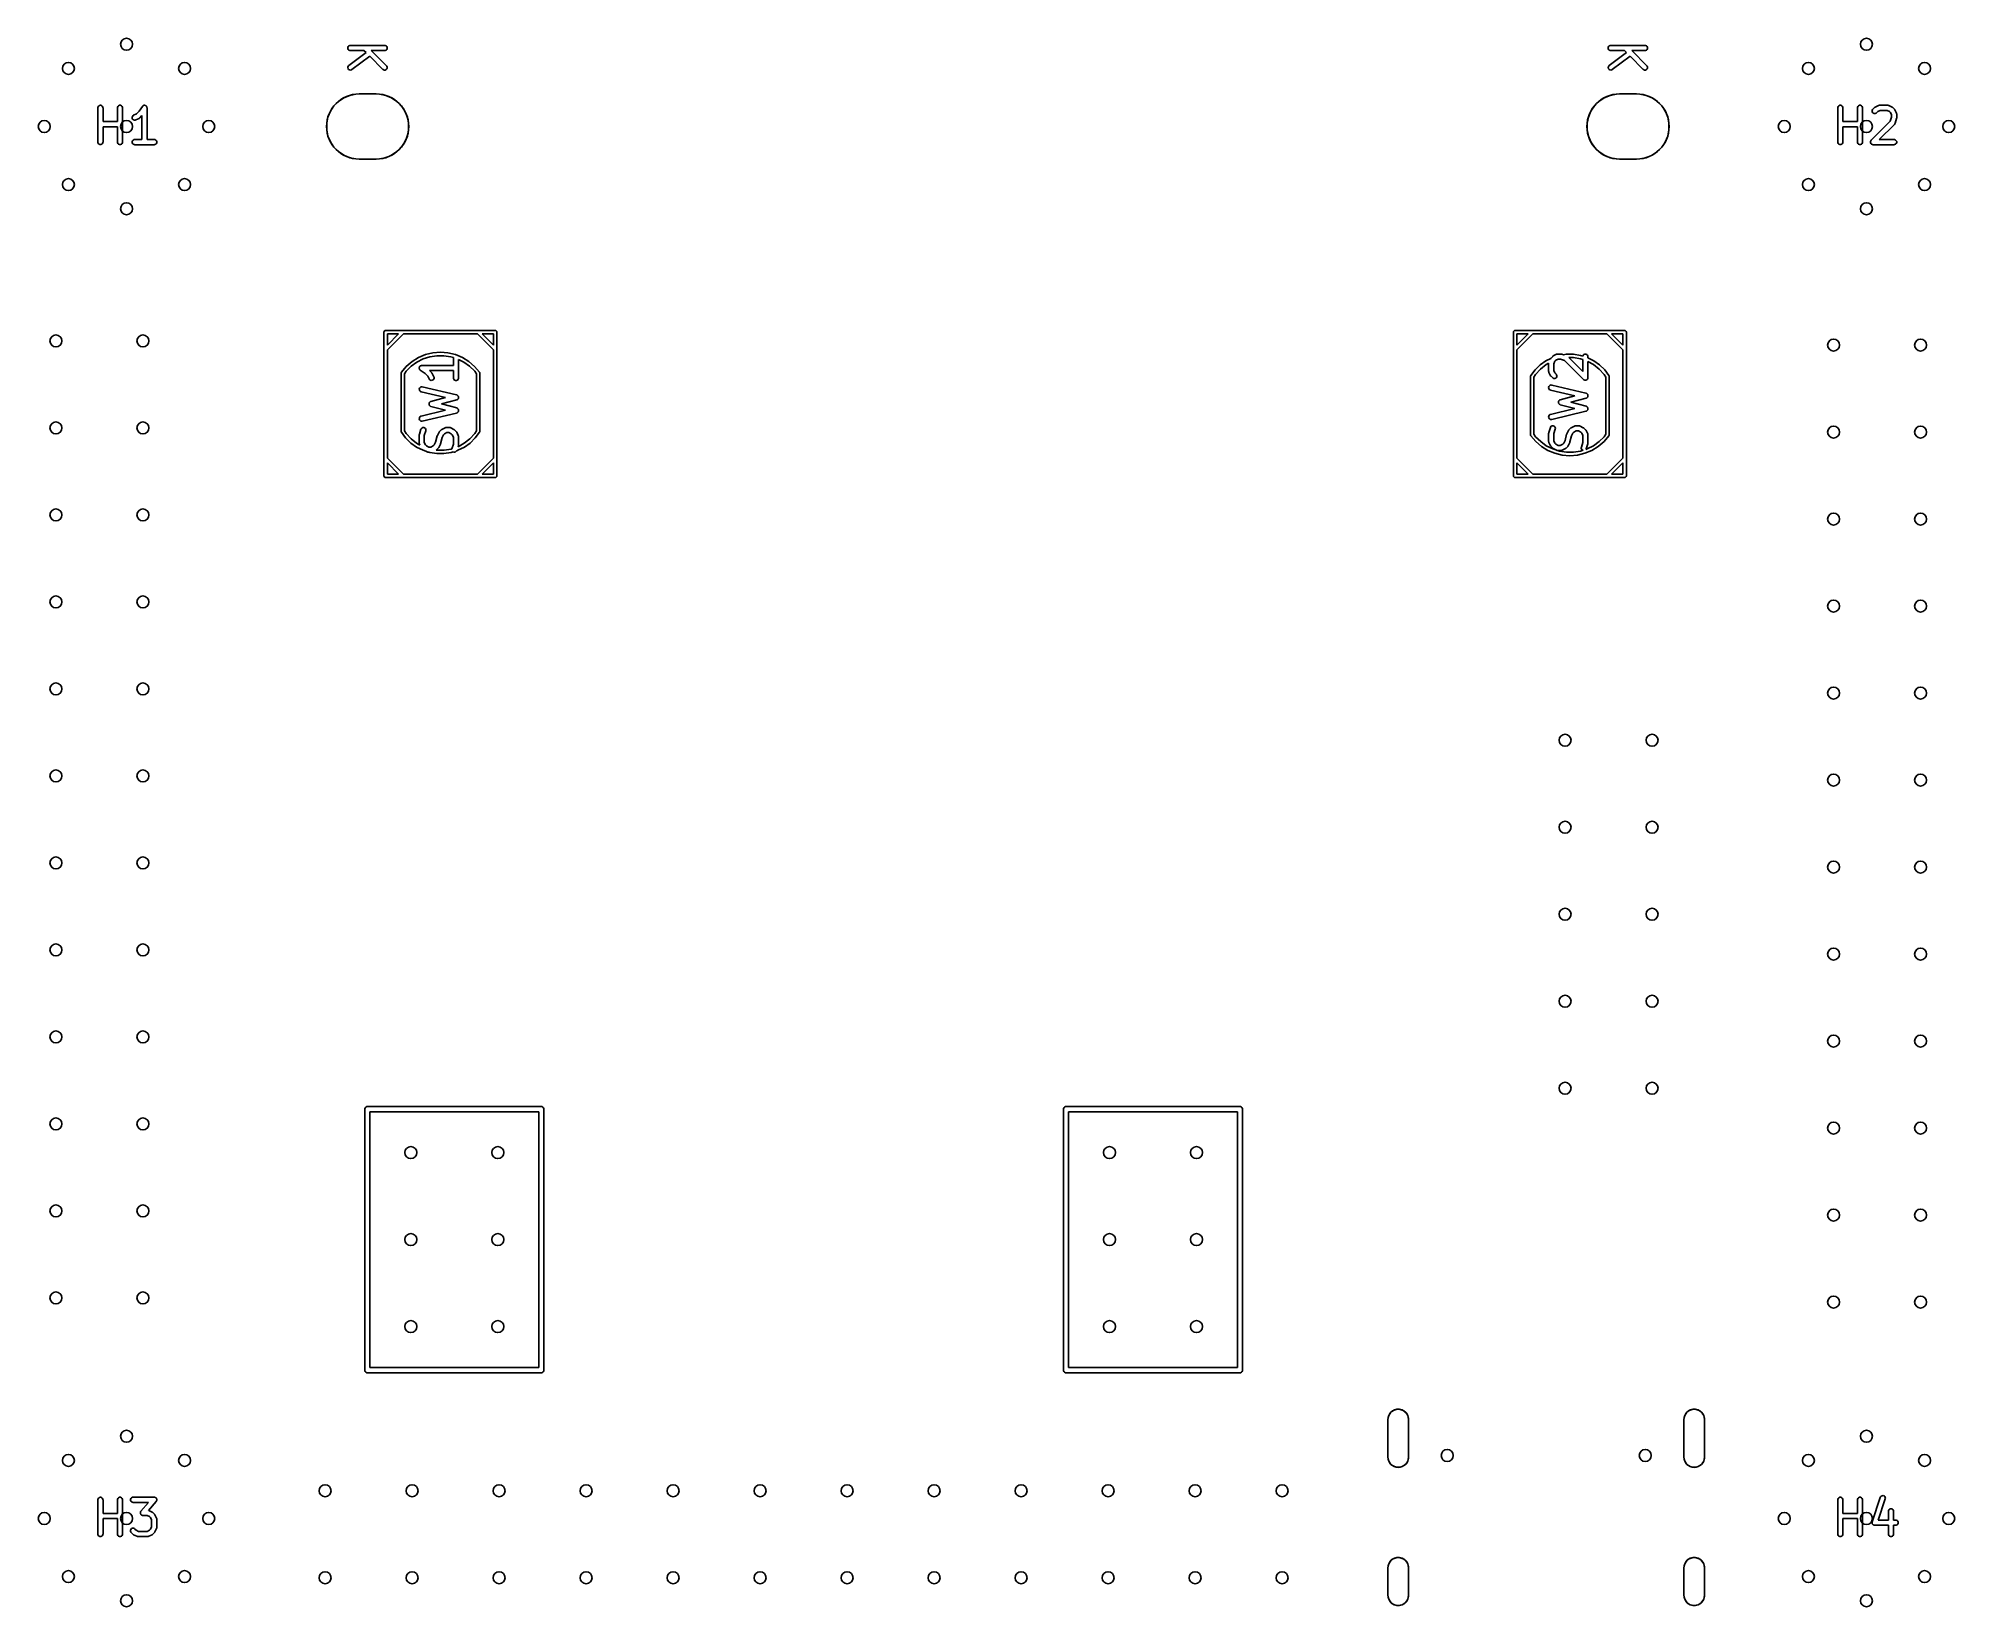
# Model space of a CAD drawing. Extents: x 0.3 to 2.5, y 0.3 to 2.1.
import ezdxf

# ---------------------------------------------------------------- set-up
doc = ezdxf.new("R2010")
doc.units = 0
doc.header["$MEASUREMENT"] = 0
doc.layers.add('BLACK', color=7, linetype='CONTINUOUS')

msp = doc.modelspace()

# ---------------------------------------------------------------- linework, layer by layer
at = {"layer": 'BLACK', "linetype": 'CONTINUOUS'}
for p, q in [((0.6548, 2.092), (0.6556, 2.0928)), ((0.6556, 2.0928), (0.6567, 2.0932)), ((0.6567, 2.0932), (0.6573, 2.0933)), ((0.6573, 2.0933), (0.6966, 2.0933)), ((0.6966, 2.0933), (0.6972, 2.0932)), ((0.6972, 2.0932), (0.6983, 2.0928)), ((0.6983, 2.0928), (0.6991, 2.092)), ((2.1036, 2.092), (2.1044, 2.0928)), ((2.1044, 2.0928), (2.1055, 2.0932)), ((2.1055, 2.0932), (2.1061, 2.0933)), ((2.1061, 2.0933), (2.1454, 2.0933)), ((2.1454, 2.0933), (2.146, 2.0932)), ((2.146, 2.0932), (2.1471, 2.0928)), ((2.1471, 2.0928), (2.1479, 2.092)), ((0.6544, 2.0909), (0.6548, 2.092)), ((0.6544, 2.0897), (0.6544, 2.0909)), ((0.6548, 2.0887), (0.6544, 2.0897)), ((0.6556, 2.0879), (0.6548, 2.0887)), ((0.6555, 2.0702), (0.6753, 2.085)), ((0.6567, 2.0874), (0.6556, 2.0879)), ((0.6573, 2.0874), (0.6567, 2.0874)), ((0.6729, 2.0874), (0.6573, 2.0874)), ((0.6795, 2.0808), (0.659, 2.0655)), ((0.6753, 2.085), (0.6729, 2.0874)), ((0.6945, 2.0657), (0.6795, 2.0808)), ((0.6966, 2.0874), (0.6813, 2.0874)), ((0.6813, 2.0874), (0.6987, 2.0699)), ((0.6972, 2.0874), (0.6966, 2.0874)), ((0.6983, 2.0879), (0.6972, 2.0874)), ((0.6991, 2.0887), (0.6983, 2.0879)), ((0.6991, 2.092), (0.6995, 2.0909)), ((0.6995, 2.0897), (0.6991, 2.0887)), ((0.6995, 2.0909), (0.6995, 2.0897)), ((2.1032, 2.0909), (2.1036, 2.092)), ((2.1032, 2.0897), (2.1032, 2.0909)), ((2.1036, 2.0887), (2.1032, 2.0897)), ((2.1044, 2.0879), (2.1036, 2.0887)), ((2.1043, 2.0702), (2.1241, 2.085)), ((2.1055, 2.0874), (2.1044, 2.0879)), ((2.1061, 2.0874), (2.1055, 2.0874)), ((2.1217, 2.0874), (2.1061, 2.0874)), ((2.1283, 2.0808), (2.1078, 2.0655)), ((2.1241, 2.085), (2.1217, 2.0874)), ((2.1434, 2.0657), (2.1283, 2.0808)), ((2.1454, 2.0874), (2.1301, 2.0874)), ((2.1301, 2.0874), (2.1475, 2.0699)), ((2.146, 2.0874), (2.1454, 2.0874)), ((2.1471, 2.0879), (2.146, 2.0874)), ((2.1479, 2.0887), (2.1471, 2.0879)), ((2.1479, 2.092), (2.1483, 2.0909)), ((2.1483, 2.0897), (2.1479, 2.0887)), ((2.1483, 2.0909), (2.1483, 2.0897)), ((0.6543, 2.0677), (0.6545, 2.0688)), ((0.6546, 2.0665), (0.6543, 2.0677)), ((0.6545, 2.0688), (0.6551, 2.0698)), ((0.6553, 2.0656), (0.6546, 2.0665)), ((0.6551, 2.0698), (0.6555, 2.0702)), ((0.6563, 2.065), (0.6553, 2.0656)), ((0.6574, 2.0649), (0.6563, 2.065)), ((0.6585, 2.0652), (0.6574, 2.0649)), ((0.659, 2.0655), (0.6585, 2.0652)), ((0.695, 2.0654), (0.6945, 2.0657)), ((0.6961, 2.0649), (0.695, 2.0654)), ((0.6972, 2.0649), (0.6961, 2.0649)), ((0.6983, 2.0654), (0.6972, 2.0649)), ((0.6991, 2.0662), (0.6983, 2.0654)), ((0.6987, 2.0699), (0.6991, 2.0695)), ((0.6991, 2.0695), (0.6995, 2.0684)), ((0.6995, 2.0672), (0.6991, 2.0662)), ((0.6995, 2.0684), (0.6995, 2.0672)), ((2.1031, 2.0677), (2.1033, 2.0688)), ((2.1034, 2.0665), (2.1031, 2.0677)), ((2.1033, 2.0688), (2.1039, 2.0698)), ((2.1041, 2.0656), (2.1034, 2.0665)), ((2.1039, 2.0698), (2.1043, 2.0702)), ((2.1051, 2.065), (2.1041, 2.0656)), ((2.1062, 2.0649), (2.1051, 2.065)), ((2.1074, 2.0652), (2.1062, 2.0649)), ((2.1078, 2.0655), (2.1074, 2.0652)), ((2.1438, 2.0654), (2.1434, 2.0657)), ((2.1449, 2.0649), (2.1438, 2.0654)), ((2.146, 2.0649), (2.1449, 2.0649)), ((2.1471, 2.0654), (2.146, 2.0649)), ((2.1479, 2.0662), (2.1471, 2.0654)), ((2.1475, 2.0699), (2.1479, 2.0695)), ((2.1479, 2.0695), (2.1483, 2.0684)), ((2.1483, 2.0672), (2.1479, 2.0662)), ((2.1483, 2.0684), (2.1483, 2.0672)), ((0.6384, 2.0237), (0.6436, 2.0289)), ((0.6436, 2.0289), (0.6497, 2.033)), ((0.6497, 2.033), (0.6565, 2.0358)), ((0.6565, 2.0358), (0.6637, 2.0372)), ((0.6637, 2.0372), (0.6673, 2.0374)), ((0.6673, 2.0374), (0.687, 2.0374)), ((0.687, 2.0374), (0.6673, 2.0374)), ((0.687, 2.0374), (0.6907, 2.0372)), ((0.6907, 2.0372), (0.6979, 2.0358)), ((0.6979, 2.0358), (0.7046, 2.033)), ((0.7046, 2.033), (0.7107, 2.0289)), ((0.7107, 2.0289), (0.7159, 2.0237)), ((2.0872, 2.0237), (2.0924, 2.0289)), ((2.0924, 2.0289), (2.0985, 2.033)), ((2.0985, 2.033), (2.1053, 2.0358)), ((2.1053, 2.0358), (2.1125, 2.0372)), ((2.1125, 2.0372), (2.1161, 2.0374)), ((2.1161, 2.0374), (2.1358, 2.0374)), ((2.1358, 2.0374), (2.1161, 2.0374)), ((2.1358, 2.0374), (2.1395, 2.0372)), ((2.1395, 2.0372), (2.1467, 2.0358)), ((2.1467, 2.0358), (2.1535, 2.033)), ((2.1535, 2.033), (2.1596, 2.0289)), ((2.1596, 2.0289), (2.1647, 2.0237)), ((0.3671, 2.022), (0.3675, 2.0231)), ((0.3671, 2.0215), (0.3671, 2.022)), ((0.3671, 1.9821), (0.3671, 2.0215)), ((0.3675, 2.0231), (0.3684, 2.0239)), ((0.3684, 2.0239), (0.3694, 2.0244)), ((0.3694, 2.0244), (0.3706, 2.0244)), ((0.3706, 2.0244), (0.3716, 2.0239)), ((0.3716, 2.0239), (0.3725, 2.0231)), ((0.3725, 2.0231), (0.3729, 2.022)), ((0.3729, 2.022), (0.373, 2.0215)), ((0.373, 2.0215), (0.373, 2.0057)), ((0.373, 2.0057), (0.3895, 2.0057)), ((0.3895, 2.0215), (0.3896, 2.022)), ((0.3895, 2.0057), (0.3895, 2.0215)), ((0.3896, 2.022), (0.39, 2.0231)), ((0.39, 2.0231), (0.3909, 2.0239)), ((0.3909, 2.0239), (0.3919, 2.0244)), ((0.3919, 2.0244), (0.3931, 2.0244)), ((0.3931, 2.0244), (0.3941, 2.0239)), ((0.3941, 2.0239), (0.395, 2.0231)), ((0.395, 2.0231), (0.3954, 2.022)), ((0.3954, 2.022), (0.3955, 2.0215)), ((0.3955, 2.0215), (0.3955, 1.9821)), ((0.4064, 2.0106), (0.4068, 2.0117)), ((0.4065, 2.0094), (0.4064, 2.0106)), ((0.407, 2.0084), (0.4065, 2.0094)), ((0.4068, 2.0117), (0.4076, 2.0125)), ((0.4079, 2.0076), (0.407, 2.0084)), ((0.4076, 2.0125), (0.4081, 2.0129)), ((0.409, 2.0073), (0.4079, 2.0076)), ((0.4081, 2.0129), (0.4114, 2.0145)), ((0.4102, 2.0074), (0.409, 2.0073)), ((0.4107, 2.0076), (0.4102, 2.0074)), ((0.4144, 2.0094), (0.4107, 2.0076)), ((0.4114, 2.0145), (0.4146, 2.0177)), ((0.4147, 2.0096), (0.4144, 2.0094)), ((0.4146, 2.0177), (0.4182, 2.0231)), ((0.4148, 2.0096), (0.4147, 2.0096)), ((0.4149, 2.0098), (0.4148, 2.0097)), ((0.4148, 2.0097), (0.4148, 2.0096)), ((0.415, 2.0098), (0.4149, 2.0098)), ((0.4152, 2.01), (0.415, 2.0098)), ((0.4177, 2.0125), (0.4152, 2.01)), ((0.4177, 1.985), (0.4177, 2.0125)), ((0.4182, 2.0231), (0.4185, 2.0235)), ((0.4182, 2.0231), (0.4182, 2.0231)), ((0.4182, 2.0231), (0.4182, 2.0231)), ((0.4182, 2.0231), (0.4182, 2.0231)), ((0.4185, 2.0235), (0.4188, 2.0237)), ((0.4188, 2.0237), (0.419, 2.0239)), ((0.419, 2.0239), (0.4192, 2.024)), ((0.4192, 2.024), (0.4195, 2.0242)), ((0.4195, 2.0242), (0.4198, 2.0242)), ((0.4198, 2.0242), (0.42, 2.0244)), ((0.42, 2.0244), (0.4203, 2.0244)), ((0.4203, 2.0244), (0.4206, 2.0244)), ((0.4206, 2.0244), (0.4209, 2.0244)), ((0.4209, 2.0244), (0.4212, 2.0244)), ((0.4212, 2.0244), (0.4215, 2.0242)), ((0.4215, 2.0242), (0.4217, 2.0242)), ((0.4217, 2.0242), (0.422, 2.024)), ((0.422, 2.024), (0.4223, 2.0239)), ((0.4223, 2.0239), (0.4225, 2.0237)), ((0.4225, 2.0237), (0.4227, 2.0236)), ((0.4227, 2.0236), (0.4229, 2.0233)), ((0.4229, 2.0233), (0.4231, 2.0231)), ((0.4231, 2.0231), (0.4232, 2.0228)), ((0.4232, 2.0228), (0.4233, 2.0226)), ((0.4233, 2.0226), (0.4234, 2.0223)), ((0.4234, 2.0223), (0.4235, 2.022)), ((0.4235, 2.022), (0.4236, 2.0215)), ((0.4236, 2.0215), (0.4236, 2.0215)), ((0.4236, 2.0215), (0.4236, 2.0215)), ((0.4236, 2.0215), (0.4236, 2.0215)), ((0.4236, 2.0215), (0.4236, 1.985)), ((0.6301, 2.0037), (0.6315, 2.0109)), ((0.6315, 2.0109), (0.6343, 2.0176)), ((0.6343, 2.0176), (0.6384, 2.0237)), ((0.7159, 2.0237), (0.72, 2.0176)), ((0.72, 2.0176), (0.7228, 2.0109)), ((0.7228, 2.0109), (0.7242, 2.0037)), ((2.0789, 2.0037), (2.0804, 2.0109)), ((2.0804, 2.0109), (2.0832, 2.0176)), ((2.0832, 2.0176), (2.0872, 2.0237)), ((2.1647, 2.0237), (2.1688, 2.0176)), ((2.1688, 2.0176), (2.1716, 2.0109)), ((2.1716, 2.0109), (2.173, 2.0037)), ((2.3671, 2.022), (2.3675, 2.0231)), ((2.3671, 2.0215), (2.3671, 2.022)), ((2.3671, 1.9821), (2.3671, 2.0215)), ((2.3675, 2.0231), (2.3684, 2.0239)), ((2.3684, 2.0239), (2.3694, 2.0244)), ((2.3694, 2.0244), (2.3706, 2.0244)), ((2.3706, 2.0244), (2.3716, 2.0239)), ((2.3716, 2.0239), (2.3725, 2.0231)), ((2.3725, 2.0231), (2.3729, 2.022)), ((2.3729, 2.022), (2.373, 2.0215)), ((2.373, 2.0215), (2.373, 2.0057)), ((2.373, 2.0057), (2.3895, 2.0057)), ((2.3895, 2.0215), (2.3896, 2.022)), ((2.3895, 2.0057), (2.3895, 2.0215)), ((2.3896, 2.022), (2.39, 2.0231)), ((2.39, 2.0231), (2.3909, 2.0239)), ((2.3909, 2.0239), (2.3919, 2.0244)), ((2.3919, 2.0244), (2.3931, 2.0244)), ((2.3931, 2.0244), (2.3941, 2.0239)), ((2.3941, 2.0239), (2.395, 2.0231)), ((2.395, 2.0231), (2.3954, 2.022)), ((2.3954, 2.022), (2.3955, 2.0215)), ((2.3955, 2.0215), (2.3955, 1.9821)), ((2.4054, 1.9842), (2.4274, 2.0062)), ((2.4065, 2.0183), (2.4069, 2.0194)), ((2.4065, 2.0171), (2.4065, 2.0183)), ((2.4069, 2.0161), (2.4065, 2.0171)), ((2.4069, 2.0194), (2.4073, 2.0198)), ((2.4077, 2.0153), (2.4069, 2.0161)), ((2.4073, 2.0198), (2.4092, 2.0217)), ((2.4088, 2.0148), (2.4077, 2.0153)), ((2.4099, 2.0148), (2.4088, 2.0148)), ((2.4092, 2.0217), (2.4094, 2.0219)), ((2.4094, 2.0219), (2.4095, 2.022)), ((2.4094, 2.0219), (2.4094, 2.0219)), ((2.4095, 2.022), (2.4096, 2.022)), ((2.4096, 2.022), (2.4097, 2.0221)), ((2.4097, 2.0221), (2.4099, 2.0222)), ((2.4099, 2.0222), (2.4137, 2.0241)), ((2.411, 2.0153), (2.4099, 2.0148)), ((2.4115, 2.0156), (2.411, 2.0153)), ((2.413, 2.0172), (2.4115, 2.0156)), ((2.4157, 2.0185), (2.413, 2.0172)), ((2.4137, 2.0241), (2.4142, 2.0243)), ((2.4142, 2.0243), (2.4143, 2.0243)), ((2.4143, 2.0243), (2.4144, 2.0244)), ((2.4144, 2.0244), (2.415, 2.0244)), ((2.415, 2.0244), (2.4244, 2.0244)), ((2.4237, 2.0185), (2.4157, 2.0185)), ((2.4264, 2.0172), (2.4237, 2.0185)), ((2.4244, 2.0244), (2.4249, 2.0244)), ((2.4249, 2.0244), (2.425, 2.0243)), ((2.425, 2.0243), (2.4252, 2.0243)), ((2.4252, 2.0243), (2.4257, 2.0241)), ((2.4257, 2.0241), (2.4294, 2.0222)), ((2.4276, 2.016), (2.4264, 2.0172)), ((2.4274, 2.0062), (2.4289, 2.0107)), ((2.4289, 2.0133), (2.4276, 2.016)), ((2.4289, 2.0107), (2.4289, 2.0133)), ((2.4294, 2.0222), (2.4297, 2.0221)), ((2.4297, 2.0221), (2.4298, 2.022)), ((2.4298, 2.022), (2.4298, 2.022)), ((2.4298, 2.022), (2.4299, 2.0219)), ((2.4299, 2.0219), (2.43, 2.0219)), ((2.43, 2.0219), (2.4302, 2.0217)), ((2.4302, 2.0217), (2.4321, 2.0198)), ((2.4321, 2.0198), (2.4323, 2.0196)), ((2.4323, 2.0196), (2.4323, 2.0195)), ((2.4323, 2.0195), (2.4324, 2.0194)), ((2.4324, 2.0194), (2.4325, 2.0194)), ((2.4325, 2.0194), (2.4325, 2.0193)), ((2.4325, 2.0193), (2.4326, 2.019)), ((2.4326, 2.019), (2.4345, 2.0153)), ((2.4347, 2.0093), (2.4328, 2.0037)), ((2.4345, 2.0153), (2.4347, 2.0147)), ((2.4347, 2.0147), (2.4347, 2.0146)), ((2.4347, 2.0146), (2.4348, 2.0145)), ((2.4348, 2.0096), (2.4347, 2.0096)), ((2.4347, 2.0096), (2.4347, 2.0093)), ((2.4348, 2.0145), (2.4348, 2.014)), ((2.4348, 2.014), (2.4348, 2.0102)), ((2.4348, 2.0102), (2.4348, 2.0099)), ((2.4348, 2.0099), (2.4348, 2.0098)), ((2.4348, 2.0098), (2.4348, 2.0097)), ((2.4348, 2.0097), (2.4348, 2.0096)), ((0.3895, 1.9998), (0.373, 1.9998)), ((0.373, 1.9998), (0.373, 1.9821)), ((0.3895, 1.9821), (0.3895, 1.9998)), ((0.4065, 1.9827), (0.4069, 1.9837)), ((0.4065, 1.9815), (0.4065, 1.9827)), ((0.4069, 1.9837), (0.4077, 1.9845)), ((0.4077, 1.9845), (0.4088, 1.985)), ((0.4088, 1.985), (0.4094, 1.985)), ((0.4094, 1.985), (0.4177, 1.985)), ((0.4236, 1.985), (0.4319, 1.985)), ((0.4319, 1.985), (0.4324, 1.985)), ((0.4324, 1.985), (0.4335, 1.9845)), ((0.4335, 1.9845), (0.4343, 1.9837)), ((0.4343, 1.9837), (0.4348, 1.9827)), ((0.4348, 1.9827), (0.4348, 1.9815)), ((0.6301, 1.9963), (0.6301, 2.0037)), ((0.6315, 1.9891), (0.6301, 1.9963)), ((0.6343, 1.9824), (0.6315, 1.9891)), ((0.7228, 1.9891), (0.72, 1.9824)), ((0.7242, 1.9963), (0.7228, 1.9891)), ((0.7242, 2.0037), (0.7242, 1.9963)), ((2.0789, 1.9963), (2.0789, 2.0037)), ((2.0804, 1.9891), (2.0789, 1.9963)), ((2.0832, 1.9824), (2.0804, 1.9891)), ((2.1716, 1.9891), (2.1688, 1.9824)), ((2.173, 1.9963), (2.1716, 1.9891)), ((2.173, 2.0037), (2.173, 1.9963)), ((2.3895, 1.9998), (2.373, 1.9998)), ((2.373, 1.9998), (2.373, 1.9821)), ((2.3895, 1.9821), (2.3895, 1.9998)), ((2.4046, 1.9827), (2.405, 1.9837)), ((2.4046, 1.9815), (2.4046, 1.9827)), ((2.405, 1.9837), (2.4054, 1.9842)), ((2.4321, 2.0025), (2.4146, 1.985)), ((2.4146, 1.985), (2.4319, 1.985)), ((2.4319, 1.985), (2.4324, 1.985)), ((2.4325, 2.003), (2.4321, 2.0025)), ((2.4324, 1.985), (2.4335, 1.9845)), ((2.4326, 2.0031), (2.4325, 2.003)), ((2.4325, 2.003), (2.4325, 2.003)), ((2.4328, 2.0037), (2.4326, 2.0031)), ((2.4335, 1.9845), (2.4343, 1.9837)), ((2.4343, 1.9837), (2.4348, 1.9827)), ((2.4348, 1.9827), (2.4348, 1.9815)), ((0.3671, 1.9815), (0.3671, 1.9821)), ((0.3675, 1.9805), (0.3671, 1.9815)), ((0.3684, 1.9796), (0.3675, 1.9805)), ((0.3694, 1.9792), (0.3684, 1.9796)), ((0.3706, 1.9792), (0.3694, 1.9792)), ((0.3716, 1.9796), (0.3706, 1.9792)), ((0.3725, 1.9805), (0.3716, 1.9796)), ((0.3729, 1.9815), (0.3725, 1.9805)), ((0.373, 1.9821), (0.3729, 1.9815)), ((0.3896, 1.9815), (0.3895, 1.9821)), ((0.39, 1.9805), (0.3896, 1.9815)), ((0.3909, 1.9796), (0.39, 1.9805)), ((0.3919, 1.9792), (0.3909, 1.9796)), ((0.3931, 1.9792), (0.3919, 1.9792)), ((0.3941, 1.9796), (0.3931, 1.9792)), ((0.395, 1.9805), (0.3941, 1.9796)), ((0.3954, 1.9815), (0.395, 1.9805)), ((0.3955, 1.9821), (0.3954, 1.9815)), ((0.4069, 1.9805), (0.4065, 1.9815)), ((0.4077, 1.9796), (0.4069, 1.9805)), ((0.4088, 1.9792), (0.4077, 1.9796)), ((0.4094, 1.9791), (0.4088, 1.9792)), ((0.4319, 1.9791), (0.4094, 1.9791)), ((0.4324, 1.9792), (0.4319, 1.9791)), ((0.4335, 1.9796), (0.4324, 1.9792)), ((0.4343, 1.9805), (0.4335, 1.9796)), ((0.4348, 1.9815), (0.4343, 1.9805)), ((0.6384, 1.9763), (0.6343, 1.9824)), ((0.6436, 1.9711), (0.6384, 1.9763)), ((0.6497, 1.967), (0.6436, 1.9711)), ((0.6565, 1.9642), (0.6497, 1.967)), ((0.6637, 1.9628), (0.6565, 1.9642)), ((0.6673, 1.9626), (0.6637, 1.9628)), ((0.687, 1.9626), (0.6673, 1.9626)), ((0.6673, 1.9626), (0.687, 1.9626)), ((0.6907, 1.9628), (0.687, 1.9626)), ((0.6979, 1.9642), (0.6907, 1.9628)), ((0.7046, 1.967), (0.6979, 1.9642)), ((0.7107, 1.9711), (0.7046, 1.967)), ((0.7159, 1.9763), (0.7107, 1.9711)), ((0.72, 1.9824), (0.7159, 1.9763)), ((2.0872, 1.9763), (2.0832, 1.9824)), ((2.0924, 1.9711), (2.0872, 1.9763)), ((2.0985, 1.967), (2.0924, 1.9711)), ((2.1053, 1.9642), (2.0985, 1.967)), ((2.1125, 1.9628), (2.1053, 1.9642)), ((2.1161, 1.9626), (2.1125, 1.9628)), ((2.1358, 1.9626), (2.1161, 1.9626)), ((2.1161, 1.9626), (2.1358, 1.9626)), ((2.1395, 1.9628), (2.1358, 1.9626)), ((2.1467, 1.9642), (2.1395, 1.9628)), ((2.1535, 1.967), (2.1467, 1.9642)), ((2.1596, 1.9711), (2.1535, 1.967)), ((2.1647, 1.9763), (2.1596, 1.9711)), ((2.1688, 1.9824), (2.1647, 1.9763)), ((2.3671, 1.9815), (2.3671, 1.9821)), ((2.3675, 1.9805), (2.3671, 1.9815)), ((2.3684, 1.9796), (2.3675, 1.9805)), ((2.3694, 1.9792), (2.3684, 1.9796)), ((2.3706, 1.9792), (2.3694, 1.9792)), ((2.3716, 1.9796), (2.3706, 1.9792)), ((2.3725, 1.9805), (2.3716, 1.9796)), ((2.3729, 1.9815), (2.3725, 1.9805)), ((2.373, 1.9821), (2.3729, 1.9815)), ((2.3896, 1.9815), (2.3895, 1.9821)), ((2.39, 1.9805), (2.3896, 1.9815)), ((2.3909, 1.9796), (2.39, 1.9805)), ((2.3919, 1.9792), (2.3909, 1.9796)), ((2.3931, 1.9792), (2.3919, 1.9792)), ((2.3941, 1.9796), (2.3931, 1.9792)), ((2.395, 1.9805), (2.3941, 1.9796)), ((2.3954, 1.9815), (2.395, 1.9805)), ((2.3955, 1.9821), (2.3954, 1.9815)), ((2.405, 1.9805), (2.4046, 1.9815)), ((2.4059, 1.9796), (2.405, 1.9805)), ((2.4069, 1.9792), (2.4059, 1.9796)), ((2.4075, 1.9791), (2.4069, 1.9792)), ((2.4319, 1.9791), (2.4075, 1.9791)), ((2.4324, 1.9792), (2.4319, 1.9791)), ((2.4335, 1.9796), (2.4324, 1.9792)), ((2.4343, 1.9805), (2.4335, 1.9796)), ((2.4348, 1.9815), (2.4343, 1.9805)), ((0.6959, 1.7638), (0.696, 1.7645)), ((0.6959, 1.5984), (0.6959, 1.7638)), ((0.696, 1.7645), (0.6971, 1.7656)), ((0.6971, 1.7656), (0.6978, 1.7657)), ((0.6978, 1.7657), (0.8238, 1.7657)), ((0.8238, 1.7657), (0.8246, 1.7656)), ((0.8246, 1.7656), (0.8256, 1.7645)), ((0.8256, 1.7645), (0.8258, 1.7638)), ((0.8258, 1.7638), (0.8258, 1.5984)), ((1.9941, 1.7638), (1.9942, 1.7645)), ((1.9941, 1.5984), (1.9941, 1.7638)), ((1.9942, 1.7645), (1.9953, 1.7656)), ((1.9953, 1.7656), (1.9961, 1.7657)), ((1.9961, 1.7657), (2.122, 1.7657)), ((2.122, 1.7657), (2.1228, 1.7656)), ((2.1228, 1.7656), (2.1239, 1.7645)), ((2.1239, 1.7645), (2.124, 1.7638)), ((2.124, 1.7638), (2.124, 1.5984)), ((0.7183, 1.7618), (0.6998, 1.7433)), ((0.6998, 1.7618), (0.6998, 1.7488)), ((0.6998, 1.7488), (0.7128, 1.7618)), ((0.7128, 1.7618), (0.6998, 1.7618)), ((0.6998, 1.7433), (0.6998, 1.6189)), ((0.8033, 1.7618), (0.7183, 1.7618)), ((0.7521, 1.7399), (0.7608, 1.7406)), ((0.7608, 1.7406), (0.7695, 1.7399)), ((0.8219, 1.7433), (0.8033, 1.7618)), ((0.8089, 1.7618), (0.8219, 1.7488)), ((0.8219, 1.7618), (0.8089, 1.7618)), ((0.8219, 1.7488), (0.8219, 1.7618)), ((0.8219, 1.6189), (0.8219, 1.7433)), ((2.0166, 1.7618), (1.998, 1.7433)), ((1.998, 1.7618), (1.998, 1.7488)), ((1.998, 1.7488), (2.011, 1.7618)), ((2.011, 1.7618), (1.998, 1.7618)), ((1.998, 1.7433), (1.998, 1.6189)), ((2.1015, 1.7618), (2.0166, 1.7618)), ((2.1201, 1.7433), (2.1015, 1.7618)), ((2.1071, 1.7618), (2.1201, 1.7488)), ((2.1201, 1.7618), (2.1071, 1.7618)), ((2.1201, 1.7488), (2.1201, 1.7618)), ((2.1201, 1.6189), (2.1201, 1.7433)), ((0.7159, 1.7177), (0.7216, 1.7243)), ((0.7215, 1.7187), (0.7195, 1.7159)), ((0.7272, 1.7244), (0.7215, 1.7187)), ((0.7216, 1.7243), (0.7282, 1.73)), ((0.7338, 1.7292), (0.7272, 1.7244)), ((0.7282, 1.73), (0.7356, 1.7345)), ((0.741, 1.7328), (0.7338, 1.7292)), ((0.7356, 1.7345), (0.7437, 1.7378)), ((0.7364, 1.7223), (0.7365, 1.7226)), ((0.7365, 1.7221), (0.7364, 1.7223)), ((0.7365, 1.7229), (0.7366, 1.7232)), ((0.7365, 1.7226), (0.7365, 1.7229)), ((0.7365, 1.7218), (0.7365, 1.7221)), ((0.7366, 1.7215), (0.7365, 1.7218)), ((0.7366, 1.7235), (0.7368, 1.7237)), ((0.7366, 1.7232), (0.7366, 1.7235)), ((0.7366, 1.7212), (0.7366, 1.7215)), ((0.7368, 1.721), (0.7366, 1.7212)), ((0.7368, 1.7237), (0.7369, 1.724)), ((0.7369, 1.7207), (0.7368, 1.721)), ((0.7369, 1.724), (0.7371, 1.7242)), ((0.7371, 1.7205), (0.7369, 1.7207)), ((0.7371, 1.7242), (0.7373, 1.7244)), ((0.7373, 1.7203), (0.7371, 1.7205)), ((0.7373, 1.7244), (0.7375, 1.7246)), ((0.7377, 1.7199), (0.7373, 1.7203)), ((0.7375, 1.7246), (0.7377, 1.7248)), ((0.7377, 1.7248), (0.738, 1.7249)), ((0.7431, 1.7163), (0.7377, 1.7199)), ((0.7377, 1.7199), (0.7377, 1.7199)), ((0.7377, 1.7199), (0.7377, 1.7199)), ((0.7377, 1.7199), (0.7377, 1.7199)), ((0.738, 1.7249), (0.7382, 1.7251)), ((0.7382, 1.7251), (0.7385, 1.7251)), ((0.7385, 1.7251), (0.7388, 1.7252)), ((0.7388, 1.7252), (0.7394, 1.7253)), ((0.7394, 1.7253), (0.7394, 1.7253)), ((0.7394, 1.7253), (0.7394, 1.7253)), ((0.7394, 1.7253), (0.7394, 1.7253)), ((0.7394, 1.7253), (0.7758, 1.7253)), ((0.7488, 1.7354), (0.741, 1.7328)), ((0.7437, 1.7378), (0.7521, 1.7399)), ((0.7758, 1.7194), (0.7484, 1.7194)), ((0.7484, 1.7194), (0.7508, 1.7169)), ((0.7568, 1.7366), (0.7488, 1.7354)), ((0.7649, 1.7366), (0.7568, 1.7366)), ((0.7729, 1.7354), (0.7649, 1.7366)), ((0.7695, 1.7399), (0.778, 1.7378)), ((0.7759, 1.7344), (0.7729, 1.7354)), ((0.7758, 1.7342), (0.7759, 1.7344)), ((0.7758, 1.7336), (0.7758, 1.7342)), ((0.7758, 1.7253), (0.7758, 1.7336)), ((0.7758, 1.7111), (0.7758, 1.7194)), ((0.778, 1.7378), (0.786, 1.7345)), ((0.7878, 1.7292), (0.7817, 1.7323)), ((0.7817, 1.7323), (0.7817, 1.7111)), ((0.786, 1.7345), (0.7934, 1.73)), ((0.7944, 1.7244), (0.7878, 1.7292)), ((0.7934, 1.73), (0.8001, 1.7243)), ((0.8002, 1.7187), (0.7944, 1.7244)), ((0.8001, 1.7243), (0.8057, 1.7177)), ((0.8022, 1.7159), (0.8002, 1.7187)), ((2.0141, 1.7137), (2.019, 1.7202)), ((2.019, 1.7202), (2.0249, 1.726)), ((2.0252, 1.7212), (2.0196, 1.715)), ((2.0249, 1.726), (2.0316, 1.7307)), ((2.0317, 1.7263), (2.0252, 1.7212)), ((2.0316, 1.7307), (2.037, 1.7334)), ((2.0346, 1.7279), (2.0317, 1.7263)), ((2.0346, 1.7187), (2.0346, 1.7279)), ((2.0347, 1.7181), (2.0346, 1.7187)), ((2.037, 1.7334), (2.037, 1.7335)), ((2.037, 1.7335), (2.0371, 1.7335)), ((2.0371, 1.7336), (2.0372, 1.7337)), ((2.0371, 1.7335), (2.0371, 1.7336)), ((2.0372, 1.7337), (2.0374, 1.7339)), ((2.0374, 1.7339), (2.0393, 1.7358)), ((2.0393, 1.7358), (2.0395, 1.736)), ((2.0395, 1.736), (2.0396, 1.7361)), ((2.0395, 1.736), (2.0395, 1.736)), ((2.0396, 1.7361), (2.0397, 1.7361)), ((2.0397, 1.7361), (2.0398, 1.7362)), ((2.0398, 1.7362), (2.04, 1.7363)), ((2.04, 1.7363), (2.0438, 1.7382)), ((2.0419, 1.7301), (2.0405, 1.7274)), ((2.0405, 1.7274), (2.0405, 1.7194)), ((2.0405, 1.7194), (2.0419, 1.7167)), ((2.0431, 1.7313), (2.0419, 1.7301)), ((2.0458, 1.7326), (2.0431, 1.7313)), ((2.0438, 1.7382), (2.0443, 1.7384)), ((2.0443, 1.7384), (2.0444, 1.7384)), ((2.0444, 1.7384), (2.0445, 1.7385)), ((2.0445, 1.7385), (2.0451, 1.7385)), ((2.0451, 1.7385), (2.0488, 1.7385)), ((2.0484, 1.7326), (2.0458, 1.7326)), ((2.0529, 1.7311), (2.0484, 1.7326)), ((2.0488, 1.7385), (2.0491, 1.7385)), ((2.0491, 1.7385), (2.0492, 1.7385)), ((2.0492, 1.7385), (2.0493, 1.7385)), ((2.0493, 1.7385), (2.0494, 1.7385)), ((2.0494, 1.7385), (2.0495, 1.7384)), ((2.0495, 1.7384), (2.0498, 1.7384)), ((2.0498, 1.7384), (2.0518, 1.7377)), ((2.0518, 1.7377), (2.0549, 1.7382)), ((2.0749, 1.7091), (2.0529, 1.7311)), ((2.0549, 1.7382), (2.0632, 1.7382)), ((2.0632, 1.7344), (2.0579, 1.7344)), ((2.0579, 1.7344), (2.074, 1.7183)), ((2.0632, 1.7382), (2.0713, 1.7369)), ((2.0714, 1.733), (2.0632, 1.7344)), ((2.0713, 1.7369), (2.0741, 1.736)), ((2.074, 1.7321), (2.0714, 1.733)), ((2.074, 1.7183), (2.074, 1.7321)), ((2.0741, 1.7361), (2.0745, 1.7372)), ((2.0741, 1.736), (2.0741, 1.7361)), ((2.0745, 1.7372), (2.0753, 1.738)), ((2.0753, 1.738), (2.0764, 1.7385)), ((2.0764, 1.7385), (2.0775, 1.7385)), ((2.0775, 1.7385), (2.0786, 1.738)), ((2.0786, 1.738), (2.0794, 1.7372)), ((2.0794, 1.7372), (2.0799, 1.7361)), ((2.0799, 1.7361), (2.0799, 1.7356)), ((2.0799, 1.7356), (2.0799, 1.734)), ((2.0799, 1.734), (2.0865, 1.7307)), ((2.0864, 1.7263), (2.0799, 1.7299)), ((2.0799, 1.7299), (2.0799, 1.7112)), ((2.0929, 1.7212), (2.0864, 1.7263)), ((2.0865, 1.7307), (2.0932, 1.726)), ((2.0985, 1.715), (2.0929, 1.7212)), ((2.0932, 1.726), (2.0991, 1.7202)), ((2.0991, 1.7202), (2.104, 1.7137)), ((0.7156, 1.7165), (0.7157, 1.7173)), ((0.7156, 1.6496), (0.7156, 1.7165)), ((0.7156, 1.7165), (0.7156, 1.7165)), ((0.7156, 1.7165), (0.7156, 1.7165)), ((0.7156, 1.7165), (0.7156, 1.7165)), ((0.7157, 1.7173), (0.7158, 1.7174)), ((0.7158, 1.7174), (0.7159, 1.7177)), ((0.7195, 1.7159), (0.7195, 1.6502)), ((0.7364, 1.6981), (0.7367, 1.6992)), ((0.7366, 1.6969), (0.7364, 1.6981)), ((0.7372, 1.696), (0.7366, 1.6969)), ((0.7367, 1.6992), (0.7374, 1.7001)), ((0.7374, 1.7001), (0.7383, 1.7007)), ((0.7383, 1.7007), (0.7395, 1.7009)), ((0.7395, 1.7009), (0.74, 1.7008)), ((0.74, 1.7008), (0.7794, 1.6915)), ((0.7463, 1.7131), (0.7431, 1.7163)), ((0.748, 1.7098), (0.7463, 1.7131)), ((0.7483, 1.7093), (0.748, 1.7098)), ((0.7491, 1.7085), (0.7483, 1.7093)), ((0.7502, 1.7082), (0.7491, 1.7085)), ((0.7514, 1.7083), (0.7502, 1.7082)), ((0.7508, 1.7169), (0.751, 1.7167)), ((0.751, 1.7167), (0.7511, 1.7167)), ((0.7511, 1.7167), (0.7511, 1.7166)), ((0.7511, 1.7166), (0.7512, 1.7165)), ((0.7512, 1.7165), (0.7512, 1.7164)), ((0.7512, 1.7164), (0.7514, 1.7162)), ((0.7514, 1.7162), (0.7533, 1.7124)), ((0.7524, 1.7088), (0.7514, 1.7083)), ((0.7532, 1.7096), (0.7524, 1.7088)), ((0.7535, 1.7107), (0.7532, 1.7096)), ((0.7533, 1.7124), (0.7535, 1.7119)), ((0.7535, 1.7119), (0.7535, 1.7107)), ((0.7758, 1.7105), (0.7758, 1.7111)), ((0.7763, 1.7095), (0.7758, 1.7105)), ((0.7771, 1.7086), (0.7763, 1.7095)), ((0.7782, 1.7082), (0.7771, 1.7086)), ((0.7793, 1.7082), (0.7782, 1.7082)), ((0.7804, 1.7086), (0.7793, 1.7082)), ((0.7812, 1.7095), (0.7804, 1.7086)), ((0.7816, 1.7105), (0.7812, 1.7095)), ((0.7817, 1.7111), (0.7816, 1.7105)), ((0.8022, 1.6502), (0.8022, 1.7159)), ((0.8057, 1.7177), (0.8058, 1.7174)), ((0.8058, 1.7174), (0.806, 1.7173)), ((0.806, 1.7173), (0.8061, 1.7165)), ((0.8061, 1.7165), (0.8061, 1.7165)), ((0.8061, 1.7165), (0.8061, 1.7165)), ((0.8061, 1.7165), (0.8061, 1.7165)), ((0.8061, 1.7165), (0.8061, 1.6496)), ((2.0138, 1.7126), (2.0139, 1.7134)), ((2.0138, 1.6457), (2.0138, 1.7126)), ((2.0139, 1.7134), (2.014, 1.7135)), ((2.014, 1.7135), (2.0141, 1.7137)), ((2.0141, 1.7137), (2.0141, 1.7137)), ((2.0196, 1.715), (2.0177, 1.712)), ((2.0177, 1.712), (2.0177, 1.6463)), ((2.0346, 1.7001), (2.0349, 1.7012)), ((2.0348, 1.6989), (2.0346, 1.7001)), ((2.0347, 1.718), (2.0347, 1.7181)), ((2.0347, 1.7179), (2.0347, 1.718)), ((2.035, 1.7174), (2.0347, 1.7179)), ((2.0354, 1.6979), (2.0348, 1.6989)), ((2.0349, 1.7012), (2.0356, 1.7021)), ((2.0368, 1.7136), (2.035, 1.7174)), ((2.0364, 1.6973), (2.0354, 1.6979)), ((2.0356, 1.7021), (2.0366, 1.7027)), ((2.0369, 1.6971), (2.0364, 1.6973)), ((2.0366, 1.7027), (2.0377, 1.7029)), ((2.037, 1.7134), (2.0368, 1.7136)), ((2.0649, 1.6904), (2.0369, 1.6971)), ((2.037, 1.7133), (2.037, 1.7134)), ((2.0371, 1.7132), (2.037, 1.7133)), ((2.0371, 1.7131), (2.0371, 1.7132)), ((2.0372, 1.7131), (2.0371, 1.7131)), ((2.0374, 1.7129), (2.0372, 1.7131)), ((2.0393, 1.711), (2.0374, 1.7129)), ((2.0377, 1.7029), (2.0383, 1.7028)), ((2.0383, 1.7028), (2.0776, 1.6934)), ((2.0397, 1.7106), (2.0393, 1.711)), ((2.0408, 1.7102), (2.0397, 1.7106)), ((2.0419, 1.7102), (2.0408, 1.7102)), ((2.0419, 1.7167), (2.0434, 1.7152)), ((2.043, 1.7106), (2.0419, 1.7102)), ((2.0438, 1.7114), (2.043, 1.7106)), ((2.0434, 1.7152), (2.0438, 1.7147)), ((2.0438, 1.7147), (2.0442, 1.7136)), ((2.0442, 1.7125), (2.0438, 1.7114)), ((2.0442, 1.7136), (2.0442, 1.7125)), ((2.0753, 1.7087), (2.0749, 1.7091)), ((2.0761, 1.7084), (2.0753, 1.7087)), ((2.0764, 1.7083), (2.0761, 1.7084)), ((2.0775, 1.7083), (2.0764, 1.7083)), ((2.0764, 1.7083), (2.0764, 1.7083)), ((2.0786, 1.7087), (2.0775, 1.7083)), ((2.0794, 1.7096), (2.0786, 1.7087)), ((2.0797, 1.7103), (2.0794, 1.7096)), ((2.0799, 1.7106), (2.0797, 1.7103)), ((2.0799, 1.7112), (2.0799, 1.7106)), ((2.1004, 1.712), (2.0985, 1.715)), ((2.1004, 1.6463), (2.1004, 1.712)), ((2.104, 1.7137), (2.1041, 1.7135)), ((2.1041, 1.7135), (2.1042, 1.7134)), ((2.1042, 1.7134), (2.1043, 1.7126)), ((2.1043, 1.7126), (2.1043, 1.6457)), ((0.7381, 1.6953), (0.7372, 1.696)), ((0.7387, 1.6951), (0.7381, 1.6953)), ((0.7667, 1.6884), (0.7387, 1.6951)), ((0.7477, 1.6813), (0.7478, 1.6817)), ((0.7477, 1.6811), (0.7477, 1.6813)), ((0.7477, 1.6809), (0.7477, 1.6811)), ((0.7478, 1.6805), (0.7477, 1.6809)), ((0.7478, 1.6821), (0.7479, 1.6822)), ((0.7478, 1.6817), (0.7478, 1.6821)), ((0.7478, 1.6801), (0.7478, 1.6805)), ((0.7479, 1.68), (0.7478, 1.6801)), ((0.7479, 1.6822), (0.748, 1.6824)), ((0.748, 1.6798), (0.7479, 1.68)), ((0.748, 1.6824), (0.7482, 1.6827)), ((0.7482, 1.6795), (0.748, 1.6798)), ((0.7482, 1.6827), (0.7484, 1.6831)), ((0.7484, 1.6792), (0.7482, 1.6795)), ((0.7484, 1.6831), (0.7485, 1.6832)), ((0.7485, 1.679), (0.7484, 1.6792)), ((0.7485, 1.6832), (0.7487, 1.6833)), ((0.7487, 1.6789), (0.7485, 1.679)), ((0.7487, 1.6833), (0.749, 1.6835)), ((0.749, 1.6787), (0.7487, 1.6789)), ((0.749, 1.6835), (0.7493, 1.6838)), ((0.7493, 1.6785), (0.749, 1.6787)), ((0.7493, 1.6838), (0.7496, 1.6839)), ((0.7496, 1.6783), (0.7493, 1.6785)), ((0.7496, 1.6839), (0.7497, 1.6839)), ((0.7497, 1.6783), (0.7496, 1.6783)), ((0.7497, 1.6839), (0.7499, 1.684)), ((0.7497, 1.6839), (0.7497, 1.6839)), ((0.7499, 1.6782), (0.7497, 1.6783)), ((0.7497, 1.6783), (0.7497, 1.6783)), ((0.7499, 1.684), (0.7667, 1.6884)), ((0.7667, 1.6738), (0.7499, 1.6782)), ((0.7795, 1.6857), (0.7621, 1.6811)), ((0.7621, 1.6811), (0.7795, 1.6765)), ((0.7794, 1.6915), (0.7796, 1.6914)), ((0.7797, 1.6858), (0.7795, 1.6857)), ((0.7795, 1.6765), (0.7797, 1.6764)), ((0.7796, 1.6914), (0.7797, 1.6914)), ((0.7797, 1.6914), (0.7797, 1.6914)), ((0.7797, 1.6914), (0.78, 1.6913)), ((0.7798, 1.6858), (0.7797, 1.6858)), ((0.7797, 1.6764), (0.7798, 1.6764)), ((0.78, 1.686), (0.7798, 1.6859)), ((0.7798, 1.6859), (0.7798, 1.6858)), ((0.7798, 1.6764), (0.7798, 1.6763)), ((0.7798, 1.6763), (0.78, 1.6763)), ((0.78, 1.6913), (0.7803, 1.691)), ((0.7804, 1.6862), (0.78, 1.686)), ((0.78, 1.6763), (0.7804, 1.676)), ((0.7803, 1.691), (0.7807, 1.6908)), ((0.7807, 1.6864), (0.7804, 1.6862)), ((0.7804, 1.676), (0.7807, 1.6758)), ((0.7807, 1.6908), (0.7808, 1.6907)), ((0.7808, 1.6866), (0.7807, 1.6864)), ((0.7807, 1.6758), (0.7808, 1.6756)), ((0.7808, 1.6907), (0.7809, 1.6906)), ((0.781, 1.6867), (0.7808, 1.6866)), ((0.7808, 1.6756), (0.781, 1.6756)), ((0.7809, 1.6906), (0.7811, 1.6902)), ((0.7812, 1.687), (0.781, 1.6867)), ((0.781, 1.6756), (0.7812, 1.6752)), ((0.7811, 1.6902), (0.7814, 1.6899)), ((0.7814, 1.6874), (0.7812, 1.687)), ((0.7812, 1.6752), (0.7814, 1.6748)), ((0.7814, 1.6899), (0.7814, 1.6898)), ((0.7814, 1.6898), (0.7815, 1.6896)), ((0.7815, 1.6875), (0.7814, 1.6874)), ((0.7814, 1.6748), (0.7815, 1.6747)), ((0.7815, 1.6896), (0.7816, 1.6892)), ((0.7816, 1.6881), (0.7815, 1.6876)), ((0.7815, 1.6876), (0.7815, 1.6875)), ((0.7815, 1.6747), (0.7815, 1.6746)), ((0.7815, 1.6746), (0.7816, 1.6741)), ((0.7816, 1.6892), (0.7817, 1.6888)), ((0.7817, 1.6885), (0.7816, 1.6881)), ((0.7816, 1.6741), (0.7817, 1.6737)), ((0.7817, 1.6888), (0.7817, 1.6886)), ((0.7817, 1.6886), (0.7817, 1.6885)), ((2.0369, 1.6691), (2.0649, 1.6757)), ((2.0459, 1.6833), (2.046, 1.6836)), ((2.0459, 1.6831), (2.0459, 1.6833)), ((2.0459, 1.6829), (2.0459, 1.6831)), ((2.046, 1.6825), (2.0459, 1.6829)), ((2.046, 1.684), (2.0461, 1.6842)), ((2.046, 1.6836), (2.046, 1.684)), ((2.046, 1.6821), (2.046, 1.6825)), ((2.0461, 1.682), (2.046, 1.6821)), ((2.0461, 1.6842), (2.0462, 1.6844)), ((2.0462, 1.6818), (2.0461, 1.682)), ((2.0462, 1.6844), (2.0464, 1.6847)), ((2.0464, 1.6815), (2.0462, 1.6818)), ((2.0464, 1.6847), (2.0466, 1.685)), ((2.0466, 1.6811), (2.0464, 1.6815)), ((2.0466, 1.685), (2.0468, 1.6851)), ((2.0468, 1.681), (2.0466, 1.6811)), ((2.0468, 1.6851), (2.0469, 1.6853)), ((2.0469, 1.6809), (2.0468, 1.681)), ((2.0469, 1.6853), (2.0472, 1.6855)), ((2.0472, 1.6807), (2.0469, 1.6809)), ((2.0472, 1.6855), (2.0475, 1.6857)), ((2.0475, 1.6804), (2.0472, 1.6807)), ((2.0475, 1.6857), (2.0478, 1.6858)), ((2.0478, 1.6803), (2.0475, 1.6804)), ((2.0478, 1.6858), (2.0479, 1.6859)), ((2.0479, 1.6803), (2.0478, 1.6803)), ((2.0479, 1.6859), (2.0479, 1.6859)), ((2.0479, 1.6859), (2.0481, 1.6859)), ((2.0481, 1.6802), (2.0479, 1.6803)), ((2.0479, 1.6803), (2.0479, 1.6803)), ((2.0481, 1.6859), (2.0649, 1.6904)), ((2.0649, 1.6757), (2.0481, 1.6802)), ((2.0777, 1.6877), (2.0603, 1.6831)), ((2.0603, 1.6831), (2.0777, 1.6784)), ((2.0776, 1.6934), (2.0778, 1.6934)), ((2.0779, 1.6878), (2.0777, 1.6877)), ((2.0777, 1.6784), (2.0779, 1.6784)), ((2.0778, 1.6934), (2.0779, 1.6934)), ((2.0779, 1.6934), (2.078, 1.6933)), ((2.078, 1.6878), (2.0779, 1.6878)), ((2.0779, 1.6784), (2.078, 1.6783)), ((2.078, 1.6933), (2.0782, 1.6933)), ((2.0781, 1.6878), (2.078, 1.6878)), ((2.078, 1.6783), (2.0781, 1.6783)), ((2.0783, 1.6879), (2.0781, 1.6878)), ((2.0781, 1.6783), (2.0783, 1.6782)), ((2.0782, 1.6933), (2.0785, 1.693)), ((2.0786, 1.6882), (2.0783, 1.6879)), ((2.0783, 1.6782), (2.0786, 1.678)), ((2.0785, 1.693), (2.0789, 1.6928)), ((2.079, 1.6884), (2.0786, 1.6882)), ((2.0786, 1.678), (2.079, 1.6777)), ((2.0789, 1.6928), (2.079, 1.6927)), ((2.079, 1.6927), (2.0791, 1.6926)), ((2.0791, 1.6885), (2.079, 1.6884)), ((2.079, 1.6777), (2.0791, 1.6776)), ((2.0791, 1.6926), (2.0794, 1.6922)), ((2.0792, 1.6886), (2.0791, 1.6885)), ((2.0791, 1.6776), (2.0792, 1.6775)), ((2.0794, 1.689), (2.0792, 1.6886)), ((2.0792, 1.6775), (2.0794, 1.6772)), ((2.0794, 1.6922), (2.0796, 1.6919)), ((2.0796, 1.6893), (2.0794, 1.689)), ((2.0794, 1.6772), (2.0796, 1.6768)), ((2.0796, 1.6743), (2.0794, 1.6739)), ((2.0796, 1.6919), (2.0797, 1.6917)), ((2.0797, 1.6895), (2.0796, 1.6893)), ((2.0796, 1.6768), (2.0797, 1.6767)), ((2.0797, 1.6744), (2.0796, 1.6743)), ((2.0797, 1.6917), (2.0797, 1.6916)), ((2.0797, 1.6916), (2.0798, 1.6912)), ((2.0798, 1.6896), (2.0797, 1.6895)), ((2.0797, 1.6767), (2.0798, 1.6765)), ((2.0798, 1.675), (2.0797, 1.6745)), ((2.0797, 1.6745), (2.0797, 1.6744)), ((2.0798, 1.6912), (2.0799, 1.6908)), ((2.0799, 1.6905), (2.0798, 1.69)), ((2.0798, 1.69), (2.0798, 1.6896)), ((2.0798, 1.6765), (2.0798, 1.6761)), ((2.0798, 1.6761), (2.0799, 1.6757)), ((2.0799, 1.6754), (2.0798, 1.675)), ((2.0799, 1.6908), (2.0799, 1.6906)), ((2.0799, 1.6906), (2.0799, 1.6905)), ((2.0799, 1.6757), (2.0799, 1.6755)), ((2.0799, 1.6755), (2.0799, 1.6754)), ((0.7364, 1.6641), (0.7366, 1.6653)), ((0.7367, 1.663), (0.7364, 1.6641)), ((0.7366, 1.6653), (0.7372, 1.6662)), ((0.7374, 1.6621), (0.7367, 1.663)), ((0.7372, 1.6662), (0.7381, 1.6669)), ((0.7383, 1.6615), (0.7374, 1.6621)), ((0.7381, 1.6669), (0.7387, 1.6671)), ((0.7395, 1.6613), (0.7383, 1.6615)), ((0.7384, 1.652), (0.7387, 1.6526)), ((0.7387, 1.6671), (0.7667, 1.6738)), ((0.7387, 1.6526), (0.7394, 1.6534)), ((0.7394, 1.6534), (0.7405, 1.654)), ((0.74, 1.6614), (0.7395, 1.6613)), ((0.7794, 1.6707), (0.74, 1.6614)), ((0.7405, 1.654), (0.7416, 1.654)), ((0.7416, 1.654), (0.7427, 1.6537)), ((0.7427, 1.6537), (0.7436, 1.6529)), ((0.7436, 1.6529), (0.7441, 1.6519)), ((0.7624, 1.6519), (0.7662, 1.6537)), ((0.7662, 1.6537), (0.7667, 1.654)), ((0.7667, 1.654), (0.7668, 1.654)), ((0.7668, 1.654), (0.7669, 1.654)), ((0.7669, 1.654), (0.7675, 1.6541)), ((0.7675, 1.6541), (0.7712, 1.6541)), ((0.7712, 1.6541), (0.7718, 1.654)), ((0.7718, 1.654), (0.7719, 1.654)), ((0.7719, 1.654), (0.772, 1.654)), ((0.772, 1.654), (0.7726, 1.6537)), ((0.7726, 1.6537), (0.7763, 1.6519)), ((0.7796, 1.6708), (0.7794, 1.6707)), ((0.7797, 1.6708), (0.7796, 1.6708)), ((0.78, 1.6709), (0.7797, 1.6708)), ((0.7797, 1.6708), (0.7797, 1.6708)), ((0.7803, 1.6712), (0.78, 1.6709)), ((0.7807, 1.6714), (0.7803, 1.6712)), ((0.7808, 1.6715), (0.7807, 1.6714)), ((0.7809, 1.6716), (0.7808, 1.6715)), ((0.7811, 1.672), (0.7809, 1.6716)), ((0.7814, 1.6723), (0.7811, 1.672)), ((0.7815, 1.6726), (0.7814, 1.6724)), ((0.7814, 1.6724), (0.7814, 1.6723)), ((0.7816, 1.673), (0.7815, 1.6726)), ((0.7817, 1.6734), (0.7816, 1.673)), ((0.7817, 1.6737), (0.7817, 1.6736)), ((0.7817, 1.6736), (0.7817, 1.6734)), ((2.0346, 1.6661), (2.0348, 1.6672)), ((2.0349, 1.665), (2.0346, 1.6661)), ((2.0348, 1.6672), (2.0354, 1.6682)), ((2.0348, 1.6484), (2.0367, 1.654)), ((2.0356, 1.664), (2.0349, 1.665)), ((2.0354, 1.6682), (2.0364, 1.6689)), ((2.0366, 1.6634), (2.0356, 1.664)), ((2.0364, 1.6689), (2.0369, 1.6691)), ((2.0377, 1.6632), (2.0366, 1.6634)), ((2.0367, 1.654), (2.0369, 1.6545)), ((2.0369, 1.6545), (2.0377, 1.6554)), ((2.0383, 1.6633), (2.0377, 1.6632)), ((2.0377, 1.6554), (2.0387, 1.6559)), ((2.0776, 1.6727), (2.0383, 1.6633)), ((2.0387, 1.6559), (2.0398, 1.656)), ((2.0398, 1.656), (2.0409, 1.6556)), ((2.0423, 1.6521), (2.0405, 1.647)), ((2.0409, 1.6556), (2.0418, 1.6549)), ((2.0418, 1.6549), (2.0423, 1.6539)), ((2.0423, 1.6539), (2.0424, 1.6527)), ((2.0424, 1.6527), (2.0423, 1.6521)), ((2.058, 1.6514), (2.0599, 1.6533)), ((2.0599, 1.6533), (2.0601, 1.6535)), ((2.0601, 1.6535), (2.0602, 1.6535)), ((2.0602, 1.6536), (2.0603, 1.6537)), ((2.0602, 1.6535), (2.0602, 1.6536)), ((2.0603, 1.6537), (2.0604, 1.6537)), ((2.0604, 1.6537), (2.0606, 1.6538)), ((2.0606, 1.6538), (2.0644, 1.6557)), ((2.0644, 1.6557), (2.0649, 1.6559)), ((2.0649, 1.6559), (2.065, 1.6559)), ((2.065, 1.6559), (2.0651, 1.656)), ((2.0651, 1.656), (2.0657, 1.656)), ((2.0657, 1.656), (2.0695, 1.656)), ((2.0695, 1.656), (2.07, 1.656)), ((2.07, 1.656), (2.0701, 1.6559)), ((2.0701, 1.6559), (2.0702, 1.6559)), ((2.0702, 1.6559), (2.0708, 1.6557)), ((2.0708, 1.6557), (2.0745, 1.6538)), ((2.0745, 1.6538), (2.0748, 1.6537)), ((2.0748, 1.6537), (2.0749, 1.6537)), ((2.0749, 1.6537), (2.0749, 1.6536)), ((2.0749, 1.6536), (2.075, 1.6535)), ((2.075, 1.6535), (2.0751, 1.6535)), ((2.0751, 1.6535), (2.0753, 1.6533)), ((2.0753, 1.6533), (2.0772, 1.6514)), ((2.0778, 1.6728), (2.0776, 1.6727)), ((2.0779, 1.6728), (2.0778, 1.6728)), ((2.078, 1.6728), (2.0779, 1.6728)), ((2.0782, 1.6729), (2.078, 1.6728)), ((2.0785, 1.6731), (2.0782, 1.6729)), ((2.0789, 1.6734), (2.0785, 1.6731)), ((2.079, 1.6735), (2.0789, 1.6734)), ((2.0791, 1.6736), (2.079, 1.6735)), ((2.0794, 1.6739), (2.0791, 1.6736)), ((0.7157, 1.6489), (0.7156, 1.6496)), ((0.7158, 1.6487), (0.7157, 1.6489)), ((0.7159, 1.6485), (0.7158, 1.6487)), ((0.7208, 1.642), (0.7159, 1.6485)), ((0.7195, 1.6502), (0.7214, 1.6472)), ((0.7267, 1.6362), (0.7208, 1.642)), ((0.7214, 1.6472), (0.727, 1.641)), ((0.7334, 1.6315), (0.7267, 1.6362)), ((0.727, 1.641), (0.7334, 1.6359)), ((0.7334, 1.6359), (0.7372, 1.6338)), ((0.7408, 1.6278), (0.7334, 1.6315)), ((0.7364, 1.6459), (0.7365, 1.646)), ((0.7364, 1.6458), (0.7364, 1.6459)), ((0.7364, 1.6455), (0.7364, 1.6458)), ((0.7364, 1.6361), (0.7364, 1.6455)), ((0.7365, 1.6355), (0.7364, 1.6361)), ((0.7365, 1.6461), (0.7366, 1.6464)), ((0.7365, 1.646), (0.7365, 1.6461)), ((0.7365, 1.6461), (0.7365, 1.6461)), ((0.7365, 1.6354), (0.7365, 1.6355)), ((0.7365, 1.6353), (0.7365, 1.6354)), ((0.7367, 1.6348), (0.7365, 1.6353)), ((0.7366, 1.6464), (0.7384, 1.652)), ((0.7372, 1.6338), (0.7367, 1.6348)), ((0.744, 1.6502), (0.7423, 1.645)), ((0.7423, 1.645), (0.7423, 1.6368)), ((0.7423, 1.6368), (0.7437, 1.6341)), ((0.7437, 1.6341), (0.7449, 1.6329)), ((0.7442, 1.6507), (0.744, 1.6502)), ((0.7441, 1.6519), (0.7442, 1.6507)), ((0.7449, 1.6329), (0.7476, 1.6316)), ((0.7476, 1.6316), (0.7499, 1.6316)), ((0.7499, 1.6316), (0.7526, 1.6329)), ((0.7526, 1.6329), (0.7538, 1.6341)), ((0.7538, 1.6341), (0.7553, 1.6371)), ((0.7553, 1.6371), (0.7571, 1.6443)), ((0.7583, 1.6303), (0.7564, 1.6284)), ((0.7571, 1.6444), (0.7572, 1.6446)), ((0.7571, 1.6443), (0.7571, 1.6444)), ((0.7571, 1.6444), (0.7571, 1.6444)), ((0.7572, 1.6446), (0.7573, 1.6449)), ((0.7573, 1.6449), (0.7592, 1.6487)), ((0.7573, 1.6449), (0.7573, 1.6449)), ((0.7573, 1.6449), (0.7573, 1.6449)), ((0.7585, 1.6305), (0.7583, 1.6303)), ((0.7586, 1.6305), (0.7585, 1.6305)), ((0.7587, 1.6307), (0.7586, 1.6306)), ((0.7586, 1.6306), (0.7586, 1.6305)), ((0.7589, 1.631), (0.7587, 1.6308)), ((0.7587, 1.6308), (0.7587, 1.6307)), ((0.7608, 1.6348), (0.7589, 1.631)), ((0.7592, 1.6487), (0.7594, 1.6489)), ((0.7594, 1.649), (0.7595, 1.6491)), ((0.7594, 1.6489), (0.7594, 1.649)), ((0.7595, 1.6491), (0.7595, 1.6492)), ((0.7595, 1.6492), (0.7596, 1.6492)), ((0.7596, 1.6492), (0.7598, 1.6494)), ((0.7598, 1.6494), (0.7616, 1.6513)), ((0.7609, 1.6351), (0.7608, 1.6348)), ((0.7608, 1.6348), (0.7608, 1.6348)), ((0.7608, 1.6348), (0.7608, 1.6348)), ((0.761, 1.6353), (0.7609, 1.6351)), ((0.7628, 1.6426), (0.761, 1.6354)), ((0.761, 1.6354), (0.761, 1.6353)), ((0.761, 1.6353), (0.761, 1.6353)), ((0.7616, 1.6513), (0.7619, 1.6515)), ((0.7619, 1.6515), (0.7619, 1.6516)), ((0.7619, 1.6516), (0.762, 1.6516)), ((0.762, 1.6516), (0.7621, 1.6517)), ((0.7621, 1.6517), (0.7622, 1.6517)), ((0.7622, 1.6517), (0.7624, 1.6519)), ((0.7643, 1.6456), (0.7628, 1.6426)), ((0.7655, 1.6468), (0.7643, 1.6456)), ((0.7682, 1.6482), (0.7655, 1.6468)), ((0.7705, 1.6482), (0.7682, 1.6482)), ((0.7732, 1.6468), (0.7705, 1.6482)), ((0.7744, 1.6456), (0.7732, 1.6468)), ((0.7741, 1.6295), (0.7758, 1.6347)), ((0.7758, 1.6429), (0.7744, 1.6456)), ((0.7758, 1.6347), (0.7758, 1.6429)), ((0.7763, 1.6519), (0.7766, 1.6517)), ((0.7766, 1.6517), (0.7766, 1.6517)), ((0.7766, 1.6517), (0.7767, 1.6516)), ((0.7767, 1.6516), (0.7768, 1.6516)), ((0.7768, 1.6516), (0.7768, 1.6515)), ((0.7768, 1.6515), (0.7771, 1.6513)), ((0.7771, 1.6513), (0.7789, 1.6494)), ((0.7789, 1.6494), (0.7791, 1.6492)), ((0.7791, 1.6492), (0.7792, 1.6492)), ((0.7792, 1.6492), (0.7792, 1.6491)), ((0.7792, 1.6491), (0.7793, 1.649)), ((0.7793, 1.649), (0.7793, 1.6489)), ((0.7793, 1.6489), (0.7795, 1.6487)), ((0.7795, 1.6487), (0.7814, 1.6449)), ((0.7883, 1.6315), (0.7809, 1.6278)), ((0.7811, 1.632), (0.7882, 1.6359)), ((0.7815, 1.6333), (0.7811, 1.632)), ((0.7814, 1.6449), (0.7816, 1.6444)), ((0.7816, 1.6336), (0.7815, 1.6333)), ((0.7816, 1.6444), (0.7816, 1.6443)), ((0.7816, 1.6443), (0.7816, 1.6442)), ((0.7816, 1.6442), (0.7817, 1.6436)), ((0.7817, 1.6339), (0.7816, 1.6338)), ((0.7816, 1.6338), (0.7816, 1.6337)), ((0.7816, 1.6337), (0.7816, 1.6336)), ((0.7817, 1.6436), (0.7817, 1.6342)), ((0.7817, 1.6342), (0.7817, 1.6339)), ((0.7817, 1.6339), (0.7817, 1.6339)), ((0.7882, 1.6359), (0.7947, 1.641)), ((0.795, 1.6362), (0.7883, 1.6315)), ((0.7947, 1.641), (0.8002, 1.6472)), ((0.8009, 1.642), (0.795, 1.6362)), ((0.8002, 1.6472), (0.8022, 1.6502)), ((0.8058, 1.6485), (0.8009, 1.642)), ((0.806, 1.6489), (0.8058, 1.6487)), ((0.8058, 1.6487), (0.8058, 1.6485)), ((0.8058, 1.6485), (0.8058, 1.6485)), ((0.8061, 1.6496), (0.806, 1.6489)), ((2.0139, 1.6449), (2.0138, 1.6457)), ((2.0138, 1.6457), (2.0138, 1.6457)), ((2.0138, 1.6457), (2.0138, 1.6457)), ((2.0138, 1.6457), (2.0138, 1.6457)), ((2.0141, 1.6448), (2.0139, 1.6449)), ((2.0142, 1.6445), (2.0141, 1.6448)), ((2.0198, 1.6379), (2.0142, 1.6445)), ((2.0177, 1.6463), (2.0197, 1.6435)), ((2.0197, 1.6435), (2.0255, 1.6378)), ((2.0264, 1.6322), (2.0198, 1.6379)), ((2.0255, 1.6378), (2.032, 1.633)), ((2.0339, 1.6277), (2.0264, 1.6322)), ((2.032, 1.633), (2.0393, 1.6294)), ((2.0346, 1.6475), (2.0347, 1.6477)), ((2.0346, 1.6381), (2.0346, 1.6475)), ((2.0347, 1.6375), (2.0346, 1.6381)), ((2.0347, 1.6481), (2.0348, 1.6484)), ((2.0347, 1.648), (2.0347, 1.6481)), ((2.0347, 1.6479), (2.0347, 1.648)), ((2.0347, 1.6478), (2.0347, 1.6479)), ((2.0347, 1.6477), (2.0347, 1.6478)), ((2.0347, 1.6374), (2.0347, 1.6375)), ((2.0347, 1.6373), (2.0347, 1.6374)), ((2.035, 1.6368), (2.0347, 1.6373)), ((2.0368, 1.633), (2.035, 1.6368)), ((2.037, 1.6328), (2.0368, 1.633)), ((2.037, 1.6327), (2.037, 1.6328)), ((2.0371, 1.6326), (2.037, 1.6327)), ((2.0371, 1.6325), (2.0371, 1.6326)), ((2.0372, 1.6325), (2.0371, 1.6325)), ((2.0374, 1.6322), (2.0372, 1.6325)), ((2.0393, 1.6304), (2.0374, 1.6322)), ((2.0395, 1.6302), (2.0393, 1.6304)), ((2.0395, 1.6301), (2.0395, 1.6302)), ((2.0396, 1.6301), (2.0395, 1.6301)), ((2.0397, 1.63), (2.0396, 1.6301)), ((2.0405, 1.647), (2.0405, 1.6388)), ((2.0405, 1.6388), (2.0419, 1.6361)), ((2.0419, 1.6361), (2.0431, 1.6349)), ((2.0431, 1.6349), (2.0458, 1.6335)), ((2.0458, 1.6335), (2.0481, 1.6335)), ((2.0481, 1.6335), (2.0508, 1.6349)), ((2.0508, 1.6349), (2.052, 1.6361)), ((2.052, 1.6361), (2.0536, 1.6391)), ((2.0536, 1.6391), (2.0553, 1.6463)), ((2.0543, 1.6301), (2.0542, 1.63)), ((2.0544, 1.6301), (2.0543, 1.6301)), ((2.0545, 1.6302), (2.0544, 1.6301)), ((2.0547, 1.6304), (2.0545, 1.6302)), ((2.0566, 1.6322), (2.0547, 1.6304)), ((2.0553, 1.6463), (2.0554, 1.6463)), ((2.0554, 1.6464), (2.0555, 1.6466)), ((2.0554, 1.6463), (2.0554, 1.6464)), ((2.0555, 1.6468), (2.0556, 1.6469)), ((2.0555, 1.6466), (2.0555, 1.6468)), ((2.0556, 1.6469), (2.0574, 1.6506)), ((2.0556, 1.6469), (2.0556, 1.6469)), ((2.0567, 1.6325), (2.0566, 1.6322)), ((2.0568, 1.6325), (2.0567, 1.6325)), ((2.0569, 1.6326), (2.0568, 1.6325)), ((2.0571, 1.633), (2.0569, 1.6328)), ((2.0569, 1.6328), (2.0569, 1.6327)), ((2.0569, 1.6327), (2.0569, 1.6326)), ((2.059, 1.6368), (2.0571, 1.633)), ((2.0574, 1.6506), (2.0576, 1.6509)), ((2.0576, 1.6509), (2.0576, 1.651)), ((2.0576, 1.651), (2.0577, 1.651)), ((2.0577, 1.651), (2.0578, 1.6511)), ((2.0578, 1.6512), (2.058, 1.6514)), ((2.0578, 1.6511), (2.0578, 1.6512)), ((2.0591, 1.6371), (2.059, 1.6368)), ((2.059, 1.6368), (2.059, 1.6368)), ((2.059, 1.6368), (2.059, 1.6368)), ((2.0592, 1.6373), (2.0591, 1.6371)), ((2.061, 1.6445), (2.0592, 1.6374)), ((2.0592, 1.6374), (2.0592, 1.6373)), ((2.0592, 1.6373), (2.0592, 1.6373)), ((2.0625, 1.6476), (2.061, 1.6445)), ((2.0637, 1.6488), (2.0625, 1.6476)), ((2.0664, 1.6501), (2.0637, 1.6488)), ((2.0688, 1.6501), (2.0664, 1.6501)), ((2.0715, 1.6488), (2.0688, 1.6501)), ((2.0727, 1.6476), (2.0715, 1.6488)), ((2.0722, 1.6309), (2.0723, 1.6315)), ((2.0722, 1.6298), (2.0722, 1.6309)), ((2.0723, 1.6315), (2.074, 1.6367)), ((2.074, 1.6449), (2.0727, 1.6476)), ((2.074, 1.6367), (2.074, 1.6449)), ((2.0772, 1.6514), (2.0774, 1.6512)), ((2.0774, 1.6512), (2.0774, 1.6511)), ((2.0774, 1.6511), (2.0775, 1.651)), ((2.0775, 1.651), (2.0775, 1.651)), ((2.0775, 1.651), (2.0776, 1.6509)), ((2.0776, 1.6509), (2.0777, 1.6506)), ((2.0777, 1.6506), (2.0796, 1.6469)), ((2.0798, 1.6353), (2.0779, 1.6296)), ((2.0788, 1.6294), (2.0861, 1.633)), ((2.0796, 1.6469), (2.0798, 1.6464)), ((2.0798, 1.6464), (2.0798, 1.6462)), ((2.0798, 1.6462), (2.0799, 1.6462)), ((2.0799, 1.6356), (2.0798, 1.6356)), ((2.0798, 1.6356), (2.0798, 1.6353)), ((2.0799, 1.6462), (2.0799, 1.6456)), ((2.0799, 1.6456), (2.0799, 1.6362)), ((2.0799, 1.6362), (2.0799, 1.6359)), ((2.0799, 1.6359), (2.0799, 1.6358)), ((2.0799, 1.6358), (2.0799, 1.6357)), ((2.0799, 1.6357), (2.0799, 1.6356)), ((2.0917, 1.6322), (2.0842, 1.6277)), ((2.0861, 1.633), (2.0926, 1.6378)), ((2.0983, 1.6379), (2.0917, 1.6322)), ((2.0926, 1.6378), (2.0984, 1.6435)), ((2.104, 1.6445), (2.0983, 1.6379)), ((2.0984, 1.6435), (2.1004, 1.6463)), ((2.1042, 1.6449), (2.104, 1.6448)), ((2.104, 1.6448), (2.104, 1.6445)), ((2.1043, 1.6457), (2.1042, 1.6449)), ((2.1043, 1.6457), (2.1043, 1.6457)), ((2.1043, 1.6457), (2.1043, 1.6457)), ((2.1043, 1.6457), (2.1043, 1.6457)), ((0.6998, 1.6189), (0.7183, 1.6004)), ((0.7128, 1.6004), (0.6998, 1.6134)), ((0.6998, 1.6134), (0.6998, 1.6004)), ((0.7439, 1.6268), (0.7408, 1.6278)), ((0.7455, 1.626), (0.7439, 1.6268)), ((0.7461, 1.6258), (0.7455, 1.626)), ((0.7462, 1.6258), (0.7461, 1.6258)), ((0.7463, 1.6257), (0.7462, 1.6258)), ((0.7469, 1.6257), (0.7463, 1.6257)), ((0.7474, 1.6257), (0.7469, 1.6257)), ((0.7486, 1.6253), (0.7474, 1.6257)), ((0.7567, 1.624), (0.7486, 1.6253)), ((0.7559, 1.628), (0.7558, 1.6279)), ((0.7558, 1.6279), (0.7567, 1.6278)), ((0.756, 1.628), (0.7559, 1.628)), ((0.7561, 1.6281), (0.756, 1.628)), ((0.7562, 1.6282), (0.7561, 1.6281)), ((0.7564, 1.6284), (0.7562, 1.6282)), ((0.7562, 1.6282), (0.7562, 1.6282)), ((0.7567, 1.6278), (0.765, 1.6278)), ((0.7649, 1.624), (0.7567, 1.624)), ((0.7731, 1.6253), (0.7649, 1.624)), ((0.765, 1.6278), (0.7731, 1.6292)), ((0.7731, 1.6292), (0.774, 1.6295)), ((0.7754, 1.626), (0.7731, 1.6253)), ((0.774, 1.6295), (0.7741, 1.6295)), ((0.7765, 1.6257), (0.7754, 1.626)), ((0.7776, 1.6258), (0.7765, 1.6257)), ((0.7787, 1.6263), (0.7776, 1.6258)), ((0.7794, 1.6271), (0.7787, 1.6263)), ((0.7795, 1.6273), (0.7794, 1.6271)), ((0.7809, 1.6278), (0.7795, 1.6273)), ((0.8033, 1.6004), (0.8219, 1.6189)), ((0.8219, 1.6134), (0.8089, 1.6004)), ((0.8219, 1.6004), (0.8219, 1.6134)), ((1.998, 1.6189), (2.0166, 1.6004)), ((2.011, 1.6004), (1.998, 1.6134)), ((1.998, 1.6134), (1.998, 1.6004)), ((2.0419, 1.6244), (2.0339, 1.6277)), ((2.0393, 1.6294), (2.047, 1.6269)), ((2.0398, 1.63), (2.0397, 1.63)), ((2.04, 1.6298), (2.0398, 1.63)), ((2.0438, 1.6279), (2.04, 1.6298)), ((2.0504, 1.6223), (2.0419, 1.6244)), ((2.0443, 1.6277), (2.0438, 1.6279)), ((2.0444, 1.6277), (2.0443, 1.6277)), ((2.0445, 1.6277), (2.0444, 1.6277)), ((2.0451, 1.6276), (2.0445, 1.6277)), ((2.0488, 1.6276), (2.0451, 1.6276)), ((2.047, 1.6269), (2.055, 1.6256)), ((2.0494, 1.6277), (2.0488, 1.6276)), ((2.0495, 1.6277), (2.0494, 1.6277)), ((2.0496, 1.6277), (2.0495, 1.6277)), ((2.0502, 1.6279), (2.0496, 1.6277)), ((2.0539, 1.6298), (2.0502, 1.6279)), ((2.0591, 1.6216), (2.0504, 1.6223)), ((2.0542, 1.63), (2.0539, 1.6298)), ((2.0542, 1.63), (2.0542, 1.63)), ((2.055, 1.6256), (2.0631, 1.6256)), ((2.0677, 1.6223), (2.0591, 1.6216)), ((2.0631, 1.6256), (2.0711, 1.6269)), ((2.0762, 1.6244), (2.0677, 1.6223)), ((2.0711, 1.6269), (2.0742, 1.6278)), ((2.0728, 1.6288), (2.0722, 1.6298)), ((2.0736, 1.628), (2.0728, 1.6288)), ((2.0742, 1.6278), (2.0736, 1.628)), ((2.0842, 1.6277), (2.0762, 1.6244)), ((2.0775, 1.6289), (2.0788, 1.6294)), ((2.0777, 1.6291), (2.0775, 1.6289)), ((2.0779, 1.6296), (2.0777, 1.6291)), ((2.1015, 1.6004), (2.1201, 1.6189)), ((2.1201, 1.6134), (2.1071, 1.6004)), ((2.1201, 1.6004), (2.1201, 1.6134)), ((0.696, 1.5977), (0.6959, 1.5984)), ((0.6971, 1.5966), (0.696, 1.5977)), ((0.6978, 1.5965), (0.6971, 1.5966)), ((0.8238, 1.5965), (0.6978, 1.5965)), ((0.6998, 1.6004), (0.7128, 1.6004)), ((0.7183, 1.6004), (0.8033, 1.6004)), ((0.8089, 1.6004), (0.8219, 1.6004)), ((0.8246, 1.5966), (0.8238, 1.5965)), ((0.8256, 1.5977), (0.8246, 1.5966)), ((0.8258, 1.5984), (0.8256, 1.5977)), ((1.9942, 1.5977), (1.9941, 1.5984)), ((1.9953, 1.5966), (1.9942, 1.5977)), ((1.9961, 1.5965), (1.9953, 1.5966)), ((2.122, 1.5965), (1.9961, 1.5965)), ((1.998, 1.6004), (2.011, 1.6004)), ((2.0166, 1.6004), (2.1015, 1.6004)), ((2.1071, 1.6004), (2.1201, 1.6004)), ((2.1228, 1.5966), (2.122, 1.5965)), ((2.1239, 1.5977), (2.1228, 1.5966)), ((2.124, 1.5984), (2.1239, 1.5977)), ((0.6738, 0.8705), (0.6739, 0.871)), ((0.6738, 0.5705), (0.6738, 0.8705)), ((0.6739, 0.871), (0.6743, 0.8721)), ((0.6743, 0.8721), (0.6751, 0.8729)), ((0.6751, 0.8729), (0.6762, 0.8734)), ((0.6762, 0.8734), (0.6768, 0.8734)), ((0.6768, 0.8734), (0.8768, 0.8734)), ((0.6797, 0.8675), (0.6797, 0.5734)), ((0.8738, 0.8675), (0.6797, 0.8675)), ((0.8738, 0.5734), (0.8738, 0.8675)), ((0.8768, 0.8734), (0.8773, 0.8734)), ((0.8773, 0.8734), (0.8784, 0.8729)), ((0.8784, 0.8729), (0.8792, 0.8721)), ((0.8792, 0.8721), (0.8797, 0.871)), ((0.8797, 0.871), (0.8797, 0.8705)), ((0.8797, 0.8705), (0.8797, 0.5705)), ((1.477, 0.871), (1.4775, 0.8721)), ((1.477, 0.8705), (1.477, 0.871)), ((1.477, 0.5705), (1.477, 0.8705)), ((1.4775, 0.8721), (1.4783, 0.8729)), ((1.4783, 0.8729), (1.4793, 0.8734)), ((1.4793, 0.8734), (1.4799, 0.8734)), ((1.4799, 0.8734), (1.6799, 0.8734)), ((1.4829, 0.8675), (1.4829, 0.5734)), ((1.677, 0.8675), (1.4829, 0.8675)), ((1.677, 0.5734), (1.677, 0.8675)), ((1.6799, 0.8734), (1.6805, 0.8734)), ((1.6805, 0.8734), (1.6816, 0.8729)), ((1.6816, 0.8729), (1.6824, 0.8721)), ((1.6824, 0.8721), (1.6828, 0.871)), ((1.6828, 0.871), (1.6829, 0.8705)), ((1.6829, 0.8705), (1.6829, 0.5705)), ((0.6797, 0.5734), (0.8738, 0.5734)), ((1.4829, 0.5734), (1.677, 0.5734)), ((0.6739, 0.5699), (0.6738, 0.5705)), ((0.6743, 0.5688), (0.6739, 0.5699)), ((0.6751, 0.568), (0.6743, 0.5688)), ((0.6762, 0.5676), (0.6751, 0.568)), ((0.6768, 0.5675), (0.6762, 0.5676)), ((0.8768, 0.5675), (0.6768, 0.5675)), ((0.8773, 0.5676), (0.8768, 0.5675)), ((0.8784, 0.568), (0.8773, 0.5676)), ((0.8792, 0.5688), (0.8784, 0.568)), ((0.8797, 0.5699), (0.8792, 0.5688)), ((0.8797, 0.5705), (0.8797, 0.5699)), ((1.477, 0.5699), (1.477, 0.5705)), ((1.4775, 0.5688), (1.477, 0.5699)), ((1.4783, 0.568), (1.4775, 0.5688)), ((1.4793, 0.5676), (1.4783, 0.568)), ((1.4799, 0.5675), (1.4793, 0.5676)), ((1.6799, 0.5675), (1.4799, 0.5675)), ((1.6805, 0.5676), (1.6799, 0.5675)), ((1.6816, 0.568), (1.6805, 0.5676)), ((1.6824, 0.5688), (1.6816, 0.568)), ((1.6828, 0.5699), (1.6824, 0.5688)), ((1.6829, 0.5705), (1.6828, 0.5699)), ((1.85, 0.5138), (1.8501, 0.5153)), ((1.85, 0.4705), (1.85, 0.5138)), ((1.85, 0.5138), (1.85, 0.4705)), ((1.8501, 0.5153), (1.8509, 0.5183)), ((1.8509, 0.5183), (1.8524, 0.521)), ((1.8524, 0.521), (1.8546, 0.5231)), ((1.8546, 0.5231), (1.8573, 0.5247)), ((1.8573, 0.5247), (1.8603, 0.5255)), ((1.8603, 0.5255), (1.8634, 0.5255)), ((1.8634, 0.5255), (1.8663, 0.5247)), ((1.8663, 0.5247), (1.869, 0.5231)), ((1.869, 0.5231), (1.8712, 0.521)), ((1.8712, 0.521), (1.8727, 0.5183)), ((1.8727, 0.5183), (1.8735, 0.5153)), ((1.8735, 0.5153), (1.8736, 0.5138)), ((1.8736, 0.5138), (1.8736, 0.4705)), ((1.8736, 0.4705), (1.8736, 0.5138)), ((2.1902, 0.5138), (2.1903, 0.5153)), ((2.1902, 0.4705), (2.1902, 0.5138)), ((2.1902, 0.5138), (2.1902, 0.4705)), ((2.1903, 0.5153), (2.1911, 0.5183)), ((2.1911, 0.5183), (2.1926, 0.521)), ((2.1926, 0.521), (2.1948, 0.5231)), ((2.1948, 0.5231), (2.1974, 0.5247)), ((2.1974, 0.5247), (2.2004, 0.5255)), ((2.2004, 0.5255), (2.2035, 0.5255)), ((2.2035, 0.5255), (2.2065, 0.5247)), ((2.2065, 0.5247), (2.2092, 0.5231)), ((2.2092, 0.5231), (2.2113, 0.521)), ((2.2113, 0.521), (2.2129, 0.5183)), ((2.2129, 0.5183), (2.2137, 0.5153)), ((2.2137, 0.5153), (2.2138, 0.5138)), ((2.2138, 0.5138), (2.2138, 0.4705)), ((2.2138, 0.4705), (2.2138, 0.5138)), ((1.8501, 0.4689), (1.85, 0.4705)), ((1.8509, 0.466), (1.8501, 0.4689)), ((1.8524, 0.4633), (1.8509, 0.466)), ((1.8546, 0.4611), (1.8524, 0.4633)), ((1.8712, 0.4633), (1.869, 0.4611)), ((1.8727, 0.466), (1.8712, 0.4633)), ((1.8735, 0.4689), (1.8727, 0.466)), ((1.8736, 0.4705), (1.8735, 0.4689)), ((2.1903, 0.4689), (2.1902, 0.4705)), ((2.1911, 0.466), (2.1903, 0.4689)), ((2.1926, 0.4633), (2.1911, 0.466)), ((2.1948, 0.4611), (2.1926, 0.4633)), ((2.2113, 0.4633), (2.2092, 0.4611)), ((2.2129, 0.466), (2.2113, 0.4633)), ((2.2137, 0.4689), (2.2129, 0.466)), ((2.2138, 0.4705), (2.2137, 0.4689)), ((1.8573, 0.4596), (1.8546, 0.4611)), ((1.8603, 0.4588), (1.8573, 0.4596)), ((1.8634, 0.4588), (1.8603, 0.4588)), ((1.8663, 0.4596), (1.8634, 0.4588)), ((1.869, 0.4611), (1.8663, 0.4596)), ((2.1974, 0.4596), (2.1948, 0.4611)), ((2.2004, 0.4588), (2.1974, 0.4596)), ((2.2035, 0.4588), (2.2004, 0.4588)), ((2.2065, 0.4596), (2.2035, 0.4588)), ((2.2092, 0.4611), (2.2065, 0.4596)), ((0.3671, 0.422), (0.3675, 0.4231)), ((0.3671, 0.4215), (0.3671, 0.422)), ((0.3671, 0.3821), (0.3671, 0.4215)), ((0.3675, 0.4231), (0.3684, 0.4239)), ((0.3684, 0.4239), (0.3694, 0.4244)), ((0.3694, 0.4244), (0.3706, 0.4244)), ((0.3706, 0.4244), (0.3716, 0.4239)), ((0.3716, 0.4239), (0.3725, 0.4231)), ((0.3725, 0.4231), (0.3729, 0.422)), ((0.3729, 0.422), (0.373, 0.4215)), ((0.373, 0.4215), (0.373, 0.4057)), ((0.3895, 0.4215), (0.3896, 0.422)), ((0.3895, 0.4057), (0.3895, 0.4215)), ((0.3896, 0.422), (0.39, 0.4231)), ((0.39, 0.4231), (0.3909, 0.4239)), ((0.3909, 0.4239), (0.3919, 0.4244)), ((0.3919, 0.4244), (0.3931, 0.4244)), ((0.3931, 0.4244), (0.3941, 0.4239)), ((0.3941, 0.4239), (0.395, 0.4231)), ((0.395, 0.4231), (0.3954, 0.422)), ((0.3954, 0.422), (0.3955, 0.4215)), ((0.3955, 0.4215), (0.3955, 0.3821)), ((0.4046, 0.422), (0.405, 0.4231)), ((0.4046, 0.4209), (0.4046, 0.422)), ((0.405, 0.4198), (0.4046, 0.4209)), ((0.405, 0.4231), (0.4059, 0.4239)), ((0.4059, 0.419), (0.405, 0.4198)), ((0.4059, 0.4239), (0.4069, 0.4244)), ((0.4069, 0.4186), (0.4059, 0.419)), ((0.4069, 0.4244), (0.4075, 0.4244)), ((0.4075, 0.4185), (0.4069, 0.4186)), ((0.4075, 0.4244), (0.4319, 0.4244)), ((0.4341, 0.4195), (0.4252, 0.4093)), ((0.4319, 0.4244), (0.4322, 0.4244)), ((0.4322, 0.4244), (0.4323, 0.4244)), ((0.4323, 0.4244), (0.4323, 0.4244)), ((0.4323, 0.4244), (0.4324, 0.4244)), ((0.4324, 0.4244), (0.4329, 0.4242)), ((0.4329, 0.4242), (0.4333, 0.424)), ((0.4333, 0.424), (0.4334, 0.424)), ((0.4334, 0.424), (0.4335, 0.4239)), ((0.4335, 0.4239), (0.4339, 0.4236)), ((0.4339, 0.4236), (0.4342, 0.4233)), ((0.4343, 0.4198), (0.4341, 0.4195)), ((0.4342, 0.4233), (0.4343, 0.4232)), ((0.4343, 0.4232), (0.4343, 0.4231)), ((0.4343, 0.4231), (0.4345, 0.4227)), ((0.4344, 0.42), (0.4343, 0.4199)), ((0.4343, 0.4199), (0.4343, 0.4198)), ((0.4343, 0.4198), (0.4343, 0.4198)), ((0.4346, 0.4204), (0.4344, 0.42)), ((0.4345, 0.4227), (0.4347, 0.4222)), ((0.4348, 0.4209), (0.4346, 0.4204)), ((0.4347, 0.4222), (0.4347, 0.4221)), ((0.4347, 0.4221), (0.4348, 0.422)), ((0.4348, 0.422), (0.4348, 0.4216)), ((0.4348, 0.4216), (0.4348, 0.4211)), ((0.4348, 0.4211), (0.4348, 0.421)), ((0.4348, 0.421), (0.4348, 0.4209)), ((2.3671, 0.422), (2.3675, 0.4231)), ((2.3671, 0.4215), (2.3671, 0.422)), ((2.3671, 0.3821), (2.3671, 0.4215)), ((2.3675, 0.4231), (2.3684, 0.4239)), ((2.3684, 0.4239), (2.3694, 0.4244)), ((2.3694, 0.4244), (2.3706, 0.4244)), ((2.3706, 0.4244), (2.3716, 0.4239)), ((2.3716, 0.4239), (2.3725, 0.4231)), ((2.3725, 0.4231), (2.3729, 0.422)), ((2.3729, 0.422), (2.373, 0.4215)), ((2.373, 0.4215), (2.373, 0.4057)), ((2.3895, 0.4215), (2.3896, 0.422)), ((2.3895, 0.4057), (2.3895, 0.4215)), ((2.3896, 0.422), (2.39, 0.4231)), ((2.39, 0.4231), (2.3909, 0.4239)), ((2.3909, 0.4239), (2.3919, 0.4244)), ((2.3919, 0.4244), (2.3931, 0.4244)), ((2.3931, 0.4244), (2.3941, 0.4239)), ((2.3941, 0.4239), (2.395, 0.4231)), ((2.395, 0.4231), (2.3954, 0.422)), ((2.3954, 0.422), (2.3955, 0.4215)), ((2.3955, 0.4215), (2.3955, 0.3821)), ((2.4066, 0.3962), (2.4159, 0.4243)), ((2.4215, 0.4224), (2.4135, 0.3982)), ((2.4159, 0.4243), (2.4162, 0.4248)), ((2.4162, 0.4248), (2.4169, 0.4257)), ((2.4169, 0.4257), (2.418, 0.4262)), ((2.418, 0.4262), (2.4191, 0.4263)), ((2.4191, 0.4263), (2.4202, 0.4259)), ((2.4202, 0.4259), (2.4211, 0.4251)), ((2.4211, 0.4251), (2.4216, 0.4241)), ((2.4217, 0.423), (2.4215, 0.4224)), ((2.4216, 0.4241), (2.4217, 0.423)), ((0.373, 0.4057), (0.3895, 0.4057)), ((0.3895, 0.3998), (0.373, 0.3998)), ((0.373, 0.3998), (0.373, 0.3821)), ((0.3895, 0.3821), (0.3895, 0.3998)), ((0.4254, 0.4185), (0.4075, 0.4185)), ((0.4158, 0.4068), (0.4159, 0.4069)), ((0.4159, 0.4064), (0.4158, 0.4068)), ((0.4159, 0.407), (0.416, 0.4075)), ((0.4159, 0.4069), (0.4159, 0.407)), ((0.4159, 0.4059), (0.4159, 0.4064)), ((0.4159, 0.4058), (0.4159, 0.4059)), ((0.4159, 0.4057), (0.4159, 0.4058)), ((0.4161, 0.4053), (0.4159, 0.4057)), ((0.416, 0.4075), (0.4162, 0.4079)), ((0.4163, 0.4048), (0.4161, 0.4053)), ((0.4162, 0.4079), (0.4163, 0.4081)), ((0.4163, 0.4082), (0.4165, 0.4084)), ((0.4163, 0.4081), (0.4163, 0.4082)), ((0.4163, 0.4081), (0.4163, 0.4081)), ((0.4164, 0.4048), (0.4163, 0.4048)), ((0.4164, 0.4047), (0.4164, 0.4048)), ((0.4168, 0.4043), (0.4164, 0.4047)), ((0.4165, 0.4084), (0.4254, 0.4185)), ((0.4171, 0.404), (0.4168, 0.4043)), ((0.4172, 0.404), (0.4171, 0.404)), ((0.4173, 0.4039), (0.4172, 0.404)), ((0.4177, 0.4038), (0.4173, 0.4039)), ((0.4182, 0.4036), (0.4177, 0.4038)), ((0.4183, 0.4036), (0.4182, 0.4036)), ((0.4184, 0.4035), (0.4183, 0.4036)), ((0.4187, 0.4035), (0.4184, 0.4035)), ((0.4184, 0.4035), (0.4184, 0.4035)), ((0.4237, 0.4035), (0.4187, 0.4035)), ((0.4264, 0.4022), (0.4237, 0.4035)), ((0.4252, 0.4093), (0.4257, 0.4091)), ((0.4257, 0.4091), (0.4294, 0.4072)), ((0.4276, 0.401), (0.4264, 0.4022)), ((0.4289, 0.3983), (0.4276, 0.401)), ((0.4289, 0.3903), (0.4289, 0.3983)), ((0.4294, 0.4072), (0.4297, 0.4071)), ((0.4297, 0.4071), (0.4298, 0.407)), ((0.4298, 0.407), (0.4298, 0.407)), ((0.4298, 0.407), (0.4299, 0.4069)), ((0.4299, 0.4069), (0.43, 0.4069)), ((0.43, 0.4069), (0.4302, 0.4067)), ((0.4302, 0.4067), (0.4321, 0.4048)), ((0.4321, 0.4048), (0.4323, 0.4046)), ((0.4323, 0.4046), (0.4323, 0.4045)), ((0.4323, 0.4045), (0.4324, 0.4044)), ((0.4324, 0.4044), (0.4325, 0.4044)), ((0.4325, 0.4044), (0.4325, 0.4043)), ((0.4325, 0.4043), (0.4326, 0.404)), ((0.4326, 0.404), (0.4345, 0.4003)), ((0.4345, 0.4003), (0.4347, 0.3997)), ((0.4347, 0.3997), (0.4347, 0.3996)), ((0.4347, 0.3996), (0.4348, 0.3995)), ((0.4348, 0.3995), (0.4348, 0.399)), ((0.4348, 0.399), (0.4348, 0.3896)), ((2.373, 0.4057), (2.3895, 0.4057)), ((2.3895, 0.3998), (2.373, 0.3998)), ((2.373, 0.3998), (2.373, 0.3821)), ((2.3895, 0.3821), (2.3895, 0.3998)), ((2.4135, 0.3982), (2.4252, 0.3982)), ((2.4252, 0.4089), (2.4257, 0.41)), ((2.4252, 0.4083), (2.4252, 0.4089)), ((2.4252, 0.3982), (2.4252, 0.4083)), ((2.4257, 0.41), (2.4265, 0.4108)), ((2.4265, 0.4108), (2.4275, 0.4112)), ((2.4275, 0.4112), (2.4287, 0.4112)), ((2.4287, 0.4112), (2.4298, 0.4108)), ((2.4298, 0.4108), (2.4306, 0.41)), ((2.4306, 0.41), (2.431, 0.4089)), ((2.431, 0.4089), (2.4311, 0.4083)), ((2.4311, 0.4083), (2.4311, 0.3982)), ((2.4311, 0.3982), (2.4337, 0.3982)), ((2.4337, 0.3982), (2.4343, 0.3981)), ((2.4343, 0.3981), (2.4354, 0.3977)), ((2.4354, 0.3977), (2.4362, 0.3969)), ((2.4362, 0.3969), (2.4366, 0.3958)), ((0.3671, 0.3815), (0.3671, 0.3821)), ((0.3675, 0.3805), (0.3671, 0.3815)), ((0.3684, 0.3796), (0.3675, 0.3805)), ((0.3694, 0.3792), (0.3684, 0.3796)), ((0.3706, 0.3792), (0.3694, 0.3792)), ((0.3716, 0.3796), (0.3706, 0.3792)), ((0.3725, 0.3805), (0.3716, 0.3796)), ((0.3729, 0.3815), (0.3725, 0.3805)), ((0.373, 0.3821), (0.3729, 0.3815)), ((0.3896, 0.3815), (0.3895, 0.3821)), ((0.39, 0.3805), (0.3896, 0.3815)), ((0.3909, 0.3796), (0.39, 0.3805)), ((0.3919, 0.3792), (0.3909, 0.3796)), ((0.3931, 0.3792), (0.3919, 0.3792)), ((0.3941, 0.3796), (0.3931, 0.3792)), ((0.395, 0.3805), (0.3941, 0.3796)), ((0.3954, 0.3815), (0.395, 0.3805)), ((0.3955, 0.3821), (0.3954, 0.3815)), ((0.4046, 0.3864), (0.405, 0.3875)), ((0.4046, 0.3853), (0.4046, 0.3864)), ((0.405, 0.3842), (0.4046, 0.3853)), ((0.405, 0.3875), (0.4059, 0.3883)), ((0.4054, 0.3838), (0.405, 0.3842)), ((0.4073, 0.3819), (0.4054, 0.3838)), ((0.4059, 0.3883), (0.4069, 0.3887)), ((0.4069, 0.3887), (0.4081, 0.3887)), ((0.4075, 0.3817), (0.4073, 0.3819)), ((0.4076, 0.3816), (0.4075, 0.3817)), ((0.4077, 0.3816), (0.4076, 0.3816)), ((0.4077, 0.3815), (0.4077, 0.3816)), ((0.4078, 0.3815), (0.4077, 0.3815)), ((0.4081, 0.3813), (0.4078, 0.3815)), ((0.4081, 0.3887), (0.4091, 0.3883)), ((0.4118, 0.3795), (0.4081, 0.3813)), ((0.4091, 0.3883), (0.4096, 0.3879)), ((0.4096, 0.3879), (0.4111, 0.3864)), ((0.4111, 0.3864), (0.4138, 0.385)), ((0.4123, 0.3792), (0.4118, 0.3795)), ((0.4124, 0.3792), (0.4123, 0.3792)), ((0.4125, 0.3792), (0.4124, 0.3792)), ((0.4131, 0.3791), (0.4125, 0.3792)), ((0.4244, 0.3791), (0.4131, 0.3791)), ((0.4138, 0.385), (0.4237, 0.385)), ((0.4237, 0.385), (0.4264, 0.3864)), ((0.4249, 0.3792), (0.4244, 0.3791)), ((0.425, 0.3792), (0.4249, 0.3792)), ((0.4252, 0.3792), (0.425, 0.3792)), ((0.4257, 0.3795), (0.4252, 0.3792)), ((0.4294, 0.3813), (0.4257, 0.3795)), ((0.4264, 0.3864), (0.4276, 0.3876)), ((0.4276, 0.3876), (0.4289, 0.3903)), ((0.4297, 0.3815), (0.4294, 0.3813)), ((0.4298, 0.3815), (0.4297, 0.3815)), ((0.4299, 0.3816), (0.4298, 0.3816)), ((0.4298, 0.3816), (0.4298, 0.3815)), ((0.43, 0.3817), (0.4299, 0.3816)), ((0.4302, 0.3819), (0.43, 0.3817)), ((0.4321, 0.3838), (0.4302, 0.3819)), ((0.4323, 0.384), (0.4321, 0.3838)), ((0.4324, 0.3841), (0.4323, 0.384)), ((0.4323, 0.384), (0.4323, 0.384)), ((0.4325, 0.3842), (0.4324, 0.3841)), ((0.4326, 0.3845), (0.4325, 0.3843)), ((0.4325, 0.3843), (0.4325, 0.3842)), ((0.4345, 0.3883), (0.4326, 0.3845)), ((0.4347, 0.3888), (0.4345, 0.3883)), ((0.4348, 0.389), (0.4347, 0.3889)), ((0.4347, 0.3889), (0.4347, 0.3888)), ((0.4348, 0.3896), (0.4348, 0.389)), ((2.3671, 0.3815), (2.3671, 0.3821)), ((2.3675, 0.3805), (2.3671, 0.3815)), ((2.3684, 0.3796), (2.3675, 0.3805)), ((2.3694, 0.3792), (2.3684, 0.3796)), ((2.3706, 0.3792), (2.3694, 0.3792)), ((2.3716, 0.3796), (2.3706, 0.3792)), ((2.3725, 0.3805), (2.3716, 0.3796)), ((2.3729, 0.3815), (2.3725, 0.3805)), ((2.373, 0.3821), (2.3729, 0.3815)), ((2.3896, 0.3815), (2.3895, 0.3821)), ((2.39, 0.3805), (2.3896, 0.3815)), ((2.3909, 0.3796), (2.39, 0.3805)), ((2.3919, 0.3792), (2.3909, 0.3796)), ((2.3931, 0.3792), (2.3919, 0.3792)), ((2.3941, 0.3796), (2.3931, 0.3792)), ((2.395, 0.3805), (2.3941, 0.3796)), ((2.3954, 0.3815), (2.395, 0.3805)), ((2.3955, 0.3821), (2.3954, 0.3815)), ((2.4064, 0.3956), (2.4065, 0.3957)), ((2.4065, 0.3951), (2.4064, 0.3956)), ((2.4065, 0.3959), (2.4066, 0.3962)), ((2.4065, 0.3958), (2.4065, 0.3959)), ((2.4065, 0.3957), (2.4065, 0.3958)), ((2.4065, 0.3946), (2.4065, 0.3951)), ((2.4065, 0.3945), (2.4065, 0.3946)), ((2.4065, 0.3944), (2.4065, 0.3945)), ((2.4067, 0.394), (2.4065, 0.3944)), ((2.4069, 0.3936), (2.4067, 0.394)), ((2.407, 0.3935), (2.4069, 0.3936)), ((2.407, 0.3934), (2.407, 0.3935)), ((2.4074, 0.3931), (2.407, 0.3934)), ((2.4077, 0.3928), (2.4074, 0.3931)), ((2.4078, 0.3927), (2.4077, 0.3928)), ((2.4079, 0.3927), (2.4078, 0.3927)), ((2.4084, 0.3925), (2.4079, 0.3927)), ((2.4088, 0.3923), (2.4084, 0.3925)), ((2.4089, 0.3923), (2.4088, 0.3923)), ((2.409, 0.3923), (2.4089, 0.3923)), ((2.4091, 0.3923), (2.409, 0.3923)), ((2.4094, 0.3923), (2.4091, 0.3923)), ((2.4252, 0.3923), (2.4094, 0.3923)), ((2.4252, 0.3821), (2.4252, 0.3923)), ((2.4252, 0.3815), (2.4252, 0.3821)), ((2.4257, 0.3805), (2.4252, 0.3815)), ((2.4265, 0.3796), (2.4257, 0.3805)), ((2.4275, 0.3792), (2.4265, 0.3796)), ((2.4287, 0.3792), (2.4275, 0.3792)), ((2.4298, 0.3796), (2.4287, 0.3792)), ((2.4306, 0.3805), (2.4298, 0.3796)), ((2.431, 0.3815), (2.4306, 0.3805)), ((2.4311, 0.3821), (2.431, 0.3815)), ((2.4337, 0.3923), (2.4311, 0.3923)), ((2.4311, 0.3923), (2.4311, 0.3821)), ((2.4343, 0.3923), (2.4337, 0.3923)), ((2.4354, 0.3928), (2.4343, 0.3923)), ((2.4362, 0.3936), (2.4354, 0.3928)), ((2.4366, 0.3946), (2.4362, 0.3936)), ((2.4366, 0.3958), (2.4366, 0.3946)), ((1.8524, 0.3505), (1.8546, 0.3527)), ((1.8546, 0.3527), (1.8573, 0.3542)), ((1.8573, 0.3542), (1.8603, 0.355)), ((1.8603, 0.355), (1.8634, 0.355)), ((1.8634, 0.355), (1.8663, 0.3542)), ((1.8663, 0.3542), (1.869, 0.3527)), ((1.869, 0.3527), (1.8712, 0.3505)), ((2.1926, 0.3505), (2.1948, 0.3527)), ((2.1948, 0.3527), (2.1974, 0.3542)), ((2.1974, 0.3542), (2.2004, 0.355)), ((2.2004, 0.355), (2.2035, 0.355)), ((2.2035, 0.355), (2.2065, 0.3542)), ((2.2065, 0.3542), (2.2092, 0.3527)), ((2.2092, 0.3527), (2.2113, 0.3505)), ((1.85, 0.3433), (1.8501, 0.3448)), ((1.85, 0.3118), (1.85, 0.3433)), ((1.85, 0.3433), (1.85, 0.3118)), ((1.8501, 0.3448), (1.8509, 0.3478)), ((1.8509, 0.3478), (1.8524, 0.3505)), ((1.8712, 0.3505), (1.8727, 0.3478)), ((1.8727, 0.3478), (1.8735, 0.3448)), ((1.8735, 0.3448), (1.8736, 0.3433)), ((1.8736, 0.3433), (1.8736, 0.3118)), ((1.8736, 0.3118), (1.8736, 0.3433)), ((2.1902, 0.3433), (2.1903, 0.3448)), ((2.1902, 0.3118), (2.1902, 0.3433)), ((2.1902, 0.3433), (2.1902, 0.3118)), ((2.1903, 0.3448), (2.1911, 0.3478)), ((2.1911, 0.3478), (2.1926, 0.3505)), ((2.2113, 0.3505), (2.2129, 0.3478)), ((2.2129, 0.3478), (2.2137, 0.3448)), ((2.2137, 0.3448), (2.2138, 0.3433)), ((2.2138, 0.3433), (2.2138, 0.3118)), ((2.2138, 0.3118), (2.2138, 0.3433)), ((1.8501, 0.3103), (1.85, 0.3118)), ((1.8509, 0.3073), (1.8501, 0.3103)), ((1.8735, 0.3103), (1.8727, 0.3073)), ((1.8736, 0.3118), (1.8735, 0.3103)), ((2.1903, 0.3103), (2.1902, 0.3118)), ((2.1911, 0.3073), (2.1903, 0.3103)), ((2.2137, 0.3103), (2.2129, 0.3073)), ((2.2138, 0.3118), (2.2137, 0.3103)), ((1.8524, 0.3046), (1.8509, 0.3073)), ((1.8546, 0.3024), (1.8524, 0.3046)), ((1.8573, 0.3009), (1.8546, 0.3024)), ((1.8603, 0.3001), (1.8573, 0.3009)), ((1.8634, 0.3001), (1.8603, 0.3001)), ((1.8663, 0.3009), (1.8634, 0.3001)), ((1.869, 0.3024), (1.8663, 0.3009)), ((1.8712, 0.3046), (1.869, 0.3024)), ((1.8727, 0.3073), (1.8712, 0.3046)), ((2.1926, 0.3046), (2.1911, 0.3073)), ((2.1948, 0.3024), (2.1926, 0.3046)), ((2.1974, 0.3009), (2.1948, 0.3024)), ((2.2004, 0.3001), (2.1974, 0.3009)), ((2.2035, 0.3001), (2.2004, 0.3001)), ((2.2065, 0.3009), (2.2035, 0.3001)), ((2.2092, 0.3024), (2.2065, 0.3009)), ((2.2113, 0.3046), (2.2092, 0.3024)), ((2.2129, 0.3073), (2.2113, 0.3046))]:
    msp.add_line(p, q, dxfattribs=at)
at = {"layer": 'BLACK'}
for centre in [(0.4, 2.0945), (0.4, 2.0945), (2.4, 2.0945), (2.4, 2.0945), (0.3332, 2.0668), (0.3332, 2.0668), (0.4668, 2.0668), (0.4668, 2.0668), (2.3332, 2.0668), (2.3332, 2.0668), (2.4668, 2.0668), (2.4668, 2.0668), (0.3055, 2), (0.3055, 2), (0.4, 2), (0.4, 2), (0.4945, 2), (0.4945, 2), (2.3055, 2), (2.3055, 2), (2.4, 2), (2.4, 2), (2.4945, 2), (2.4945, 2), (0.3332, 1.9332), (0.3332, 1.9332), (0.4668, 1.9332), (0.4668, 1.9332), (2.3332, 1.9332), (2.3332, 1.9332), (2.4668, 1.9332), (2.4668, 1.9332), (0.4, 1.9055), (0.4, 1.9055), (2.4, 1.9055), (2.4, 1.9055), (0.3189, 1.7535), (0.3189, 1.7535), (0.4189, 1.7535), (0.4189, 1.7535), (2.3622, 1.7488), (2.3622, 1.7488), (2.4622, 1.7488), (2.4622, 1.7488), (0.3189, 1.6535), (0.3189, 1.6535), (0.4189, 1.6535), (0.4189, 1.6535), (2.3622, 1.6488), (2.3622, 1.6488), (2.4622, 1.6488), (2.4622, 1.6488), (0.3189, 1.5535), (0.3189, 1.5535), (0.4189, 1.5535), (0.4189, 1.5535), (2.3622, 1.5488), (2.3622, 1.5488), (2.4622, 1.5488), (2.4622, 1.5488), (0.3189, 1.4535), (0.3189, 1.4535), (0.4189, 1.4535), (0.4189, 1.4535), (2.3622, 1.4488), (2.3622, 1.4488), (2.4622, 1.4488), (2.4622, 1.4488), (0.3189, 1.3535), (0.3189, 1.3535), (0.4189, 1.3535), (0.4189, 1.3535), (2.3622, 1.3488), (2.3622, 1.3488), (2.4622, 1.3488), (2.4622, 1.3488), (2.0535, 1.2945), (2.0535, 1.2945), (2.1535, 1.2945), (2.1535, 1.2945), (0.3189, 1.2535), (0.3189, 1.2535), (0.4189, 1.2535), (0.4189, 1.2535), (2.3622, 1.2488), (2.3622, 1.2488), (2.4622, 1.2488), (2.4622, 1.2488), (2.0535, 1.1945), (2.0535, 1.1945), (2.1535, 1.1945), (2.1535, 1.1945), (0.3189, 1.1535), (0.3189, 1.1535), (0.4189, 1.1535), (0.4189, 1.1535), (2.3622, 1.1488), (2.3622, 1.1488), (2.4622, 1.1488), (2.4622, 1.1488), (2.0535, 1.0945), (2.0535, 1.0945), (2.1535, 1.0945), (2.1535, 1.0945), (0.3189, 1.0535), (0.3189, 1.0535), (0.4189, 1.0535), (0.4189, 1.0535), (2.3622, 1.0488), (2.3622, 1.0488), (2.4622, 1.0488), (2.4622, 1.0488), (2.0535, 0.9945), (2.0535, 0.9945), (2.1535, 0.9945), (2.1535, 0.9945), (0.3189, 0.9535), (0.3189, 0.9535), (0.4189, 0.9535), (0.4189, 0.9535), (2.3622, 0.9488), (2.3622, 0.9488), (2.4622, 0.9488), (2.4622, 0.9488), (2.0535, 0.8945), (2.0535, 0.8945), (2.1535, 0.8945), (2.1535, 0.8945), (0.3189, 0.8535), (0.3189, 0.8535), (0.4189, 0.8535), (0.4189, 0.8535), (2.3622, 0.8488), (2.3622, 0.8488), (2.4622, 0.8488), (2.4622, 0.8488), (0.7268, 0.8205), (0.7268, 0.8205), (0.8268, 0.8205), (0.8268, 0.8205), (1.5299, 0.8205), (1.5299, 0.8205), (1.6299, 0.8205), (1.6299, 0.8205), (0.3189, 0.7535), (0.3189, 0.7535), (0.4189, 0.7535), (0.4189, 0.7535), (2.3622, 0.7488), (2.3622, 0.7488), (2.4622, 0.7488), (2.4622, 0.7488), (0.7268, 0.7205), (0.7268, 0.7205), (0.8268, 0.7205), (0.8268, 0.7205), (1.5299, 0.7205), (1.5299, 0.7205), (1.6299, 0.7205), (1.6299, 0.7205), (0.3189, 0.6535), (0.3189, 0.6535), (0.4189, 0.6535), (0.4189, 0.6535), (2.3622, 0.6488), (2.3622, 0.6488), (2.4622, 0.6488), (2.4622, 0.6488), (0.7268, 0.6205), (0.7268, 0.6205), (0.8268, 0.6205), (0.8268, 0.6205), (1.5299, 0.6205), (1.5299, 0.6205), (1.6299, 0.6205), (1.6299, 0.6205), (0.4, 0.4945), (0.4, 0.4945), (2.4, 0.4945), (2.4, 0.4945), (0.3332, 0.4668), (0.3332, 0.4668), (0.4668, 0.4668), (0.4668, 0.4668), (1.9181, 0.4724), (1.9181, 0.4724), (2.1457, 0.4724), (2.1457, 0.4724), (2.3332, 0.4668), (2.3332, 0.4668), (2.4668, 0.4668), (2.4668, 0.4668), (0.6283, 0.4319), (0.6283, 0.4319), (0.7283, 0.4319), (0.7283, 0.4319), (0.8283, 0.4319), (0.8283, 0.4319), (0.9283, 0.4319), (0.9283, 0.4319), (1.0283, 0.4319), (1.0283, 0.4319), (1.1283, 0.4319), (1.1283, 0.4319), (1.2283, 0.4319), (1.2283, 0.4319), (1.3283, 0.4319), (1.3283, 0.4319), (1.4283, 0.4319), (1.4283, 0.4319), (1.5283, 0.4319), (1.5283, 0.4319), (1.6283, 0.4319), (1.6283, 0.4319), (1.7283, 0.4319), (1.7283, 0.4319), (0.3055, 0.4), (0.3055, 0.4), (0.4, 0.4), (0.4, 0.4), (0.4945, 0.4), (0.4945, 0.4), (2.3055, 0.4), (2.3055, 0.4), (2.4, 0.4), (2.4, 0.4), (2.4945, 0.4), (2.4945, 0.4), (0.3332, 0.3332), (0.3332, 0.3332), (0.4668, 0.3332), (0.4668, 0.3332), (0.6283, 0.3319), (0.6283, 0.3319), (0.7283, 0.3319), (0.7283, 0.3319), (0.8283, 0.3319), (0.8283, 0.3319), (0.9283, 0.3319), (0.9283, 0.3319), (1.0283, 0.3319), (1.0283, 0.3319), (1.1283, 0.3319), (1.1283, 0.3319), (1.2283, 0.3319), (1.2283, 0.3319), (1.3283, 0.3319), (1.3283, 0.3319), (1.4283, 0.3319), (1.4283, 0.3319), (1.5283, 0.3319), (1.5283, 0.3319), (1.6283, 0.3319), (1.6283, 0.3319), (1.7283, 0.3319), (1.7283, 0.3319), (2.3332, 0.3332), (2.3332, 0.3332), (2.4668, 0.3332), (2.4668, 0.3332), (0.4, 0.3055), (0.4, 0.3055), (2.4, 0.3055), (2.4, 0.3055)]:
    msp.add_circle(centre, 0.00689, dxfattribs=at)
for centre, radius, start, end in [((0.6673, 2), 0.0374, 90, 270), ((0.687, 2), 0.0374, -90, 90), ((2.1161, 2), 0.0374, 90, 270), ((2.1358, 2), 0.0374, -90, 90), ((1.8618, 0.5138), 0.0118, 0, 180), ((2.202, 0.5138), 0.0118, 0, 180), ((1.8618, 0.4705), 0.0118, 180, 360), ((2.202, 0.4705), 0.0118, 180, 360), ((1.8618, 0.3433), 0.0118, 0, 180), ((2.202, 0.3433), 0.0118, 0, 180), ((1.8618, 0.3118), 0.0118, 180, 360), ((2.202, 0.3118), 0.0118, 180, 360)]:
    msp.add_arc(centre, radius, start, end, dxfattribs=at)

doc.saveas('drawing.dxf')
